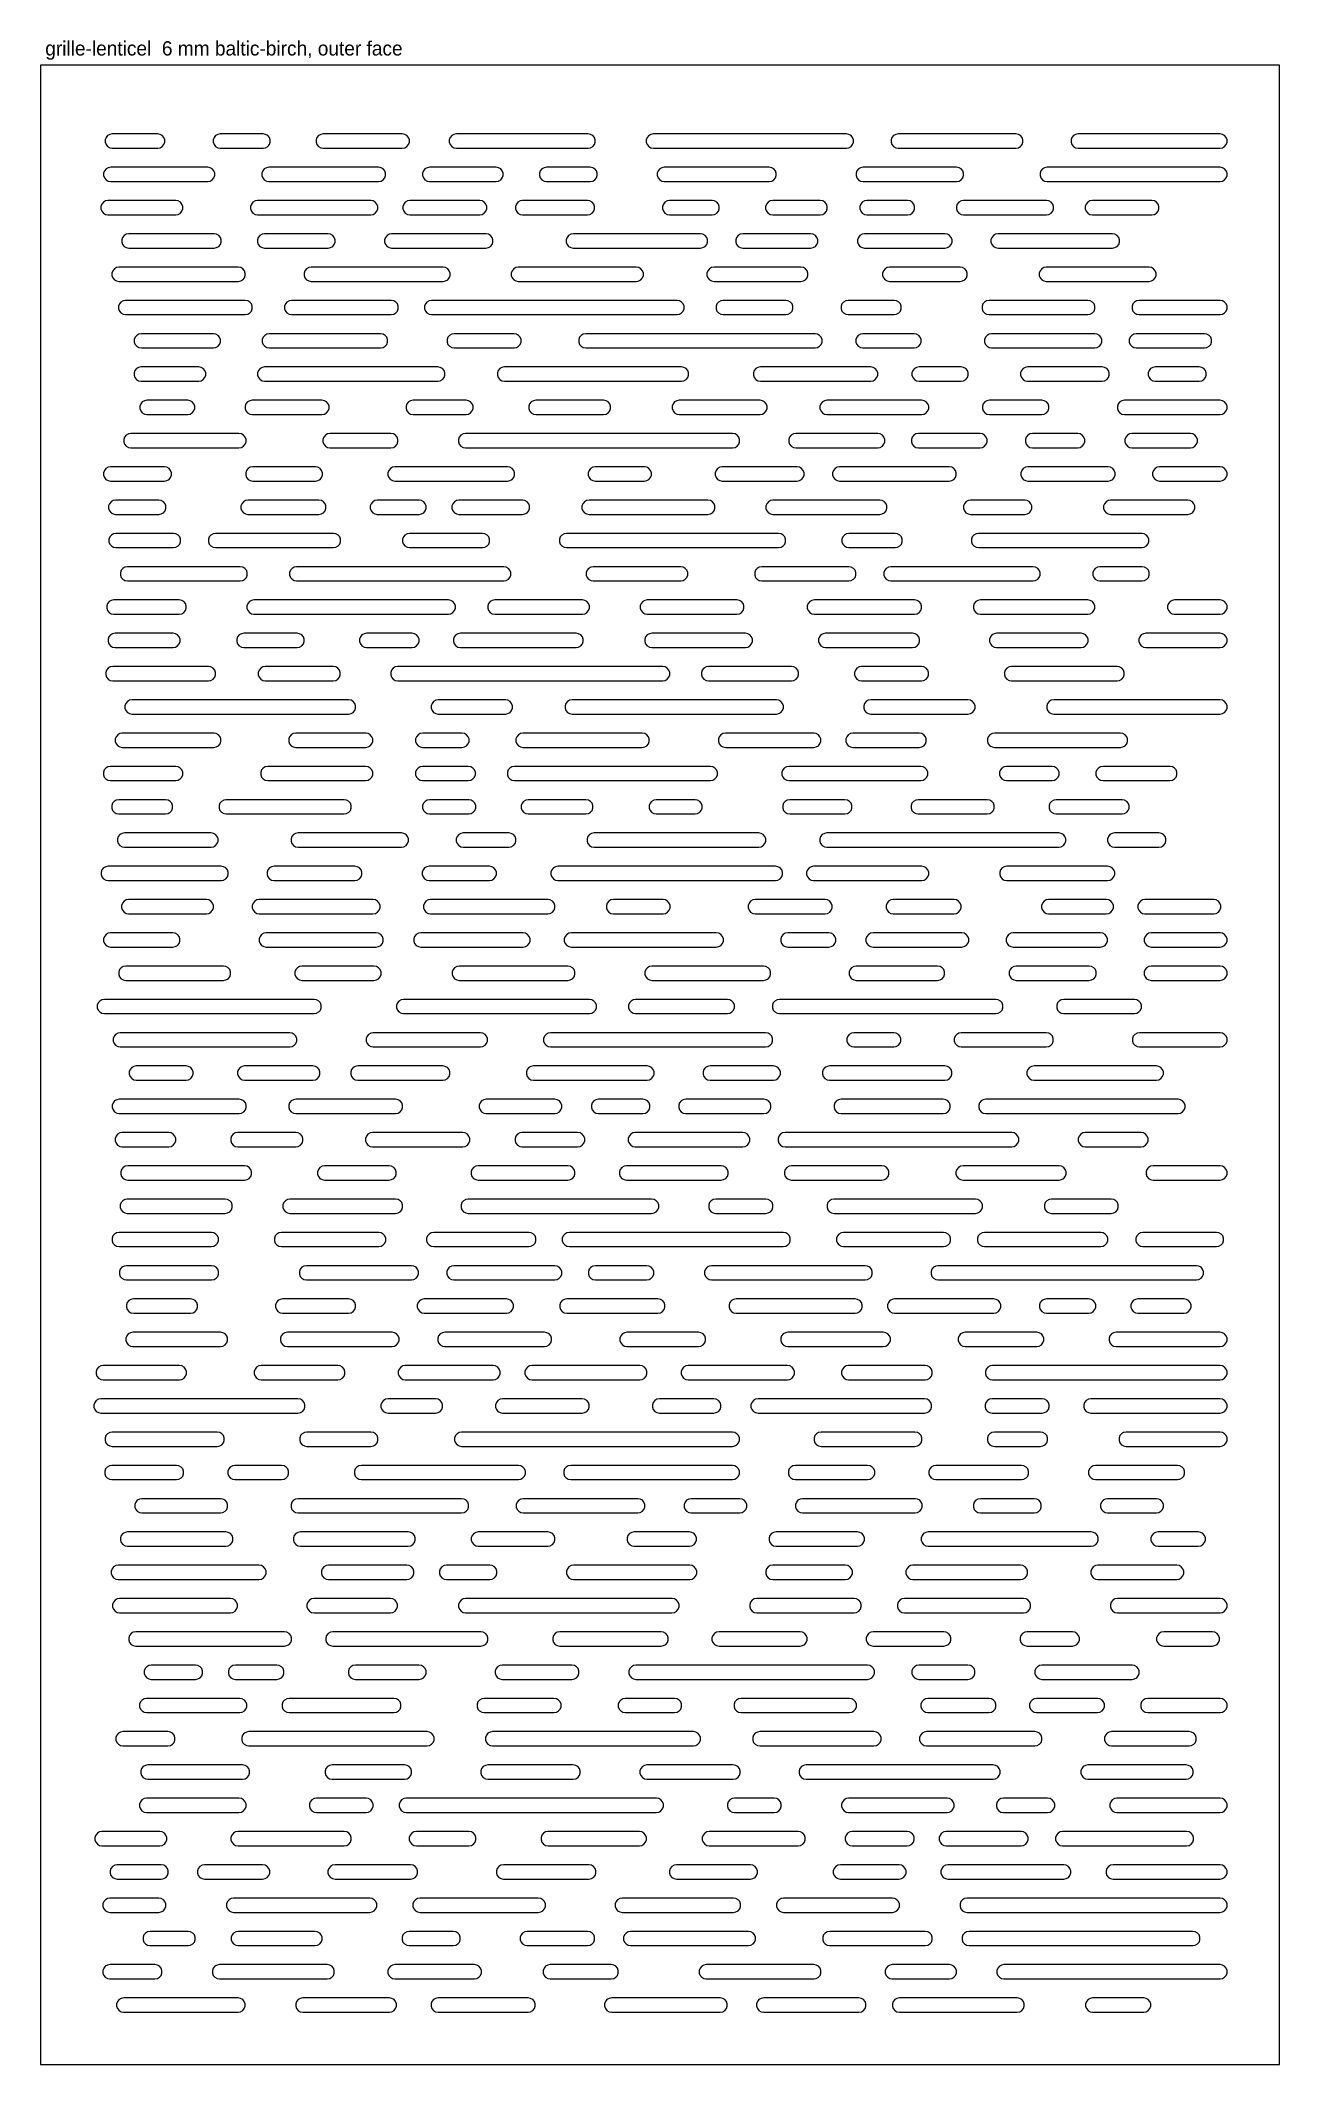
# Model space of a CAD drawing. Header units: millimetres. Extents: x 0 to 521, y 0 to 851.
import ezdxf

# ---------------------------------------------------------------- set-up
doc = ezdxf.new("R2010")
doc.units = ezdxf.units.MM
for name, color, linetype in [('CUT_INSIDE', 5, 'Continuous'), ('CUT_OUTSIDE', 1, 'Continuous'), ('NOTES', 7, 'Continuous')]:
    doc.layers.add(name, color=color, linetype=linetype)

msp = doc.modelspace()

# ---------------------------------------------------------------- texts
at = {"layer": 'NOTES'}
msp.add_text('grille-lenticel  6 mm baltic-birch, outer face', height=6, dxfattribs=at).set_placement((2, 845))

# ---------------------------------------------------------------- linework, layer by layer
at = {"layer": 'CUT_INSIDE'}
for points in [[(49.29, 812), (30.16, 812), (29.14, 811.82), (28.23, 811.3), (27.56, 810.5), (27.21, 809.52), (27.21, 808.48), (27.56, 807.5), (28.23, 806.7), (29.14, 806.18), (30.16, 806), (49.29, 806), (50.32, 806.18), (51.22, 806.7), (51.89, 807.5), (52.24, 808.48), (52.24, 809.52), (51.89, 810.5), (51.22, 811.3), (50.32, 811.82), (49.29, 812)], [(93.65, 812), (75.55, 812), (74.53, 811.82), (73.63, 811.3), (72.96, 810.5), (72.6, 809.52), (72.6, 808.48), (72.96, 807.5), (73.63, 806.7), (74.53, 806.18), (75.55, 806), (93.65, 806), (94.67, 806.18), (95.57, 806.7), (96.24, 807.5), (96.6, 808.48), (96.6, 809.52), (96.24, 810.5), (95.57, 811.3), (94.67, 811.82), (93.65, 812)], [(152.15, 812), (118.85, 812), (117.82, 811.82), (116.92, 811.3), (116.25, 810.5), (115.89, 809.52), (115.89, 808.48), (116.25, 807.5), (116.92, 806.7), (117.82, 806.18), (118.85, 806), (152.15, 806), (153.17, 806.18), (154.07, 806.7), (154.74, 807.5), (155.1, 808.48), (155.1, 809.52), (154.74, 810.5), (154.07, 811.3), (153.17, 811.82), (152.15, 812)], [(230.3, 812), (174.86, 812), (173.84, 811.82), (172.93, 811.3), (172.26, 810.5), (171.91, 809.52), (171.91, 808.48), (172.26, 807.5), (172.93, 806.7), (173.84, 806.18), (174.86, 806), (230.3, 806), (231.33, 806.18), (232.23, 806.7), (232.9, 807.5), (233.26, 808.48), (233.26, 809.52), (232.9, 810.5), (232.23, 811.3), (231.33, 811.82), (230.3, 812)], [(338.9, 812), (257.71, 812), (256.68, 811.82), (255.78, 811.3), (255.11, 810.5), (254.75, 809.52), (254.75, 808.48), (255.11, 807.5), (255.78, 806.7), (256.68, 806.18), (257.71, 806), (338.9, 806), (339.92, 806.18), (340.83, 806.7), (341.5, 807.5), (341.85, 808.48), (341.85, 809.52), (341.5, 810.5), (340.83, 811.3), (339.92, 811.82), (338.9, 812)], [(410.15, 812), (360.65, 812), (359.63, 811.82), (358.72, 811.3), (358.05, 810.5), (357.7, 809.52), (357.7, 808.48), (358.05, 807.5), (358.72, 806.7), (359.63, 806.18), (360.65, 806), (410.15, 806), (411.18, 806.18), (412.08, 806.7), (412.75, 807.5), (413.11, 808.48), (413.11, 809.52), (412.75, 810.5), (412.08, 811.3), (411.18, 811.82), (410.15, 812)], [(496, 812), (436.29, 812), (435.26, 811.82), (434.36, 811.3), (433.69, 810.5), (433.33, 809.52), (433.33, 808.48), (433.69, 807.5), (434.36, 806.7), (435.26, 806.18), (436.29, 806), (496, 806), (497.03, 806.18), (497.93, 806.7), (498.6, 807.5), (498.95, 808.48), (498.95, 809.52), (498.6, 810.5), (497.93, 811.3), (497.03, 811.82), (496, 812)], [(70.31, 798), (29.51, 798), (28.48, 797.82), (27.58, 797.3), (26.91, 796.5), (26.55, 795.52), (26.55, 794.48), (26.91, 793.5), (27.58, 792.7), (28.48, 792.18), (29.51, 792), (70.31, 792), (71.34, 792.18), (72.24, 792.7), (72.91, 793.5), (73.26, 794.48), (73.26, 795.52), (72.91, 796.5), (72.24, 797.3), (71.34, 797.82), (70.31, 798)], [(142.17, 798), (96.04, 798), (95.01, 797.82), (94.11, 797.3), (93.44, 796.5), (93.08, 795.52), (93.08, 794.48), (93.44, 793.5), (94.11, 792.7), (95.01, 792.18), (96.04, 792), (142.17, 792), (143.2, 792.18), (144.1, 792.7), (144.77, 793.5), (145.13, 794.48), (145.13, 795.52), (144.77, 796.5), (144.1, 797.3), (143.2, 797.82), (142.17, 798)], [(191.6, 798), (163.6, 798), (162.57, 797.82), (161.67, 797.3), (161, 796.5), (160.64, 795.52), (160.64, 794.48), (161, 793.5), (161.67, 792.7), (162.57, 792.18), (163.6, 792), (191.6, 792), (192.63, 792.18), (193.53, 792.7), (194.2, 793.5), (194.56, 794.48), (194.56, 795.52), (194.2, 796.5), (193.53, 797.3), (192.63, 797.82), (191.6, 798)], [(231.18, 798), (212.78, 798), (211.75, 797.82), (210.85, 797.3), (210.18, 796.5), (209.83, 795.52), (209.83, 794.48), (210.18, 793.5), (210.85, 792.7), (211.75, 792.18), (212.78, 792), (231.18, 792), (232.21, 792.18), (233.11, 792.7), (233.78, 793.5), (234.14, 794.48), (234.14, 795.52), (233.78, 796.5), (233.11, 797.3), (232.21, 797.82), (231.18, 798)], [(306.46, 798), (262.31, 798), (261.29, 797.82), (260.39, 797.3), (259.72, 796.5), (259.36, 795.52), (259.36, 794.48), (259.72, 793.5), (260.39, 792.7), (261.29, 792.18), (262.31, 792), (306.46, 792), (307.49, 792.18), (308.39, 792.7), (309.06, 793.5), (309.41, 794.48), (309.41, 795.52), (309.06, 796.5), (308.39, 797.3), (307.49, 797.82), (306.46, 798)], [(385.21, 798), (345.87, 798), (344.85, 797.82), (343.95, 797.3), (343.28, 796.5), (342.92, 795.52), (342.92, 794.48), (343.28, 793.5), (343.95, 792.7), (344.85, 792.18), (345.87, 792), (385.21, 792), (386.23, 792.18), (387.13, 792.7), (387.8, 793.5), (388.16, 794.48), (388.16, 795.52), (387.8, 796.5), (387.13, 797.3), (386.23, 797.82), (385.21, 798)], [(496, 798), (423.26, 798), (422.24, 797.82), (421.34, 797.3), (420.67, 796.5), (420.31, 795.52), (420.31, 794.48), (420.67, 793.5), (421.34, 792.7), (422.24, 792.18), (423.26, 792), (496, 792), (497.03, 792.18), (497.93, 792.7), (498.6, 793.5), (498.95, 794.48), (498.95, 795.52), (498.6, 796.5), (497.93, 797.3), (497.03, 797.82), (496, 798)], [(56.9, 784), (28.38, 784), (27.35, 783.82), (26.45, 783.3), (25.78, 782.5), (25.42, 781.52), (25.42, 780.48), (25.78, 779.5), (26.45, 778.7), (27.35, 778.18), (28.38, 778), (56.9, 778), (57.92, 778.18), (58.82, 778.7), (59.49, 779.5), (59.85, 780.48), (59.85, 781.52), (59.49, 782.5), (58.82, 783.3), (57.92, 783.82), (56.9, 784)], [(138.84, 784), (91.27, 784), (90.25, 783.82), (89.34, 783.3), (88.67, 782.5), (88.32, 781.52), (88.32, 780.48), (88.67, 779.5), (89.34, 778.7), (90.25, 778.18), (91.27, 778), (138.84, 778), (139.86, 778.18), (140.77, 778.7), (141.44, 779.5), (141.79, 780.48), (141.79, 781.52), (141.44, 782.5), (140.77, 783.3), (139.86, 783.82), (138.84, 784)], [(184.71, 784), (155.33, 784), (154.3, 783.82), (153.4, 783.3), (152.73, 782.5), (152.37, 781.52), (152.37, 780.48), (152.73, 779.5), (153.4, 778.7), (154.3, 778.18), (155.33, 778), (184.71, 778), (185.73, 778.18), (186.63, 778.7), (187.3, 779.5), (187.66, 780.48), (187.66, 781.52), (187.3, 782.5), (186.63, 783.3), (185.73, 783.82), (184.71, 784)], [(230.02, 784), (202.7, 784), (201.68, 783.82), (200.77, 783.3), (200.1, 782.5), (199.75, 781.52), (199.75, 780.48), (200.1, 779.5), (200.77, 778.7), (201.68, 778.18), (202.7, 778), (230.02, 778), (231.05, 778.18), (231.95, 778.7), (232.62, 779.5), (232.98, 780.48), (232.98, 781.52), (232.62, 782.5), (231.95, 783.3), (231.05, 783.82), (230.02, 784)], [(282.43, 784), (264.52, 784), (263.49, 783.82), (262.59, 783.3), (261.92, 782.5), (261.56, 781.52), (261.56, 780.48), (261.92, 779.5), (262.59, 778.7), (263.49, 778.18), (264.52, 778), (282.43, 778), (283.45, 778.18), (284.36, 778.7), (285.03, 779.5), (285.38, 780.48), (285.38, 781.52), (285.03, 782.5), (284.36, 783.3), (283.45, 783.82), (282.43, 784)], [(327.88, 784), (307.88, 784), (306.86, 783.82), (305.96, 783.3), (305.29, 782.5), (304.93, 781.52), (304.93, 780.48), (305.29, 779.5), (305.96, 778.7), (306.86, 778.18), (307.88, 778), (327.88, 778), (328.91, 778.18), (329.81, 778.7), (330.48, 779.5), (330.84, 780.48), (330.84, 781.52), (330.48, 782.5), (329.81, 783.3), (328.91, 783.82), (327.88, 784)], [(364.61, 784), (347.51, 784), (346.48, 783.82), (345.58, 783.3), (344.91, 782.5), (344.55, 781.52), (344.55, 780.48), (344.91, 779.5), (345.58, 778.7), (346.48, 778.18), (347.51, 778), (364.61, 778), (365.64, 778.18), (366.54, 778.7), (367.21, 779.5), (367.57, 780.48), (367.57, 781.52), (367.21, 782.5), (366.54, 783.3), (365.64, 783.82), (364.61, 784)], [(423.04, 784), (388.11, 784), (387.08, 783.82), (386.18, 783.3), (385.51, 782.5), (385.15, 781.52), (385.15, 780.48), (385.51, 779.5), (386.18, 778.7), (387.08, 778.18), (388.11, 778), (423.04, 778), (424.06, 778.18), (424.96, 778.7), (425.63, 779.5), (425.99, 780.48), (425.99, 781.52), (425.63, 782.5), (424.96, 783.3), (424.06, 783.82), (423.04, 784)], [(467.36, 784), (442.3, 784), (441.27, 783.82), (440.37, 783.3), (439.7, 782.5), (439.35, 781.52), (439.35, 780.48), (439.7, 779.5), (440.37, 778.7), (441.27, 778.18), (442.3, 778), (467.36, 778), (468.39, 778.18), (469.29, 778.7), (469.96, 779.5), (470.32, 780.48), (470.32, 781.52), (469.96, 782.5), (469.29, 783.3), (468.39, 783.82), (467.36, 784)], [(73.05, 770), (37.09, 770), (36.06, 769.82), (35.16, 769.3), (34.49, 768.5), (34.14, 767.52), (34.14, 766.48), (34.49, 765.5), (35.16, 764.7), (36.06, 764.18), (37.09, 764), (73.05, 764), (74.07, 764.18), (74.98, 764.7), (75.65, 765.5), (76, 766.48), (76, 767.52), (75.65, 768.5), (74.98, 769.3), (74.07, 769.82), (73.05, 770)], [(120.93, 770), (94.19, 770), (93.17, 769.82), (92.27, 769.3), (91.6, 768.5), (91.24, 767.52), (91.24, 766.48), (91.6, 765.5), (92.27, 764.7), (93.17, 764.18), (94.19, 764), (120.93, 764), (121.96, 764.18), (122.86, 764.7), (123.53, 765.5), (123.89, 766.48), (123.89, 767.52), (123.53, 768.5), (122.86, 769.3), (121.96, 769.82), (120.93, 770)], [(187.3, 770), (147.66, 770), (146.64, 769.82), (145.73, 769.3), (145.06, 768.5), (144.71, 767.52), (144.71, 766.48), (145.06, 765.5), (145.73, 764.7), (146.64, 764.18), (147.66, 764), (187.3, 764), (188.32, 764.18), (189.23, 764.7), (189.9, 765.5), (190.25, 766.48), (190.25, 767.52), (189.9, 768.5), (189.23, 769.3), (188.32, 769.82), (187.3, 770)], [(277.53, 770), (224, 770), (222.98, 769.82), (222.08, 769.3), (221.41, 768.5), (221.05, 767.52), (221.05, 766.48), (221.41, 765.5), (222.08, 764.7), (222.98, 764.18), (224, 764), (277.53, 764), (278.56, 764.18), (279.46, 764.7), (280.13, 765.5), (280.49, 766.48), (280.49, 767.52), (280.13, 768.5), (279.46, 769.3), (278.56, 769.82), (277.53, 770)], [(323.91, 770), (295.28, 770), (294.25, 769.82), (293.35, 769.3), (292.68, 768.5), (292.33, 767.52), (292.33, 766.48), (292.68, 765.5), (293.35, 764.7), (294.25, 764.18), (295.28, 764), (323.91, 764), (324.93, 764.18), (325.83, 764.7), (326.5, 765.5), (326.86, 766.48), (326.86, 767.52), (326.5, 768.5), (325.83, 769.3), (324.93, 769.82), (323.91, 770)], [(380.34, 770), (346.49, 770), (345.47, 769.82), (344.57, 769.3), (343.9, 768.5), (343.54, 767.52), (343.54, 766.48), (343.9, 765.5), (344.57, 764.7), (345.47, 764.18), (346.49, 764), (380.34, 764), (381.36, 764.18), (382.26, 764.7), (382.93, 765.5), (383.29, 766.48), (383.29, 767.52), (382.93, 768.5), (382.26, 769.3), (381.36, 769.82), (380.34, 770)], [(450.77, 770), (402.63, 770), (401.61, 769.82), (400.7, 769.3), (400.03, 768.5), (399.68, 767.52), (399.68, 766.48), (400.03, 765.5), (400.7, 764.7), (401.61, 764.18), (402.63, 764), (450.77, 764), (451.8, 764.18), (452.7, 764.7), (453.37, 765.5), (453.73, 766.48), (453.73, 767.52), (453.37, 768.5), (452.7, 769.3), (451.8, 769.82), (450.77, 770)], [(83.16, 756), (33.01, 756), (31.98, 755.82), (31.08, 755.3), (30.41, 754.5), (30.05, 753.52), (30.05, 752.48), (30.41, 751.5), (31.08, 750.7), (31.98, 750.18), (33.01, 750), (83.16, 750), (84.18, 750.18), (85.08, 750.7), (85.75, 751.5), (86.11, 752.48), (86.11, 753.52), (85.75, 754.5), (85.08, 755.3), (84.18, 755.82), (83.16, 756)], [(169.32, 756), (113.82, 756), (112.79, 755.82), (111.89, 755.3), (111.22, 754.5), (110.86, 753.52), (110.86, 752.48), (111.22, 751.5), (111.89, 750.7), (112.79, 750.18), (113.82, 750), (169.32, 750), (170.34, 750.18), (171.24, 750.7), (171.91, 751.5), (172.27, 752.48), (172.27, 753.52), (171.91, 754.5), (171.24, 755.3), (170.34, 755.82), (169.32, 756)], [(250.54, 756), (200.91, 756), (199.88, 755.82), (198.98, 755.3), (198.31, 754.5), (197.96, 753.52), (197.96, 752.48), (198.31, 751.5), (198.98, 750.7), (199.88, 750.18), (200.91, 750), (250.54, 750), (251.57, 750.18), (252.47, 750.7), (253.14, 751.5), (253.5, 752.48), (253.5, 753.52), (253.14, 754.5), (252.47, 755.3), (251.57, 755.82), (250.54, 756)], [(319.77, 756), (283.22, 756), (282.19, 755.82), (281.29, 755.3), (280.62, 754.5), (280.26, 753.52), (280.26, 752.48), (280.62, 751.5), (281.29, 750.7), (282.19, 750.18), (283.22, 750), (319.77, 750), (320.8, 750.18), (321.7, 750.7), (322.37, 751.5), (322.73, 752.48), (322.73, 753.52), (322.37, 754.5), (321.7, 755.3), (320.8, 755.82), (319.77, 756)], [(386.72, 756), (357.04, 756), (356.02, 755.82), (355.12, 755.3), (354.45, 754.5), (354.09, 753.52), (354.09, 752.48), (354.45, 751.5), (355.12, 750.7), (356.02, 750.18), (357.04, 750), (386.72, 750), (387.75, 750.18), (388.65, 750.7), (389.32, 751.5), (389.67, 752.48), (389.67, 753.52), (389.32, 754.5), (388.65, 755.3), (387.75, 755.82), (386.72, 756)], [(466.14, 756), (422.95, 756), (421.93, 755.82), (421.02, 755.3), (420.35, 754.5), (420, 753.52), (420, 752.48), (420.35, 751.5), (421.02, 750.7), (421.93, 750.18), (422.95, 750), (466.14, 750), (467.17, 750.18), (468.07, 750.7), (468.74, 751.5), (469.1, 752.48), (469.1, 753.52), (468.74, 754.5), (468.07, 755.3), (467.17, 755.82), (466.14, 756)], [(86.09, 742), (35.77, 742), (34.74, 741.82), (33.84, 741.3), (33.17, 740.5), (32.82, 739.52), (32.82, 738.48), (33.17, 737.5), (33.84, 736.7), (34.74, 736.18), (35.77, 736), (86.09, 736), (87.12, 736.18), (88.02, 736.7), (88.69, 737.5), (89.04, 738.48), (89.04, 739.52), (88.69, 740.5), (88.02, 741.3), (87.12, 741.82), (86.09, 742)], [(147.48, 742), (105.56, 742), (104.53, 741.82), (103.63, 741.3), (102.96, 740.5), (102.6, 739.52), (102.6, 738.48), (102.96, 737.5), (103.63, 736.7), (104.53, 736.18), (105.56, 736), (147.48, 736), (148.51, 736.18), (149.41, 736.7), (150.08, 737.5), (150.44, 738.48), (150.44, 739.52), (150.08, 740.5), (149.41, 741.3), (148.51, 741.82), (147.48, 742)], [(267.65, 742), (164.42, 742), (163.4, 741.82), (162.5, 741.3), (161.83, 740.5), (161.47, 739.52), (161.47, 738.48), (161.83, 737.5), (162.5, 736.7), (163.4, 736.18), (164.42, 736), (267.65, 736), (268.68, 736.18), (269.58, 736.7), (270.25, 737.5), (270.61, 738.48), (270.61, 739.52), (270.25, 740.5), (269.58, 741.3), (268.68, 741.82), (267.65, 742)], [(313.42, 742), (287.05, 742), (286.02, 741.82), (285.12, 741.3), (284.45, 740.5), (284.1, 739.52), (284.1, 738.48), (284.45, 737.5), (285.12, 736.7), (286.02, 736.18), (287.05, 736), (313.42, 736), (314.45, 736.18), (315.35, 736.7), (316.02, 737.5), (316.38, 738.48), (316.38, 739.52), (316.02, 740.5), (315.35, 741.3), (314.45, 741.82), (313.42, 742)], [(358.97, 742), (339.61, 742), (338.58, 741.82), (337.68, 741.3), (337.01, 740.5), (336.65, 739.52), (336.65, 738.48), (337.01, 737.5), (337.68, 736.7), (338.58, 736.18), (339.61, 736), (358.97, 736), (359.99, 736.18), (360.9, 736.7), (361.57, 737.5), (361.92, 738.48), (361.92, 739.52), (361.57, 740.5), (360.9, 741.3), (359.99, 741.82), (358.97, 742)], [(440.42, 742), (398.87, 742), (397.85, 741.82), (396.95, 741.3), (396.28, 740.5), (395.92, 739.52), (395.92, 738.48), (396.28, 737.5), (396.95, 736.7), (397.85, 736.18), (398.87, 736), (440.42, 736), (441.45, 736.18), (442.35, 736.7), (443.02, 737.5), (443.37, 738.48), (443.37, 739.52), (443.02, 740.5), (442.35, 741.3), (441.45, 741.82), (440.42, 742)], [(496, 742), (461.94, 742), (460.91, 741.82), (460.01, 741.3), (459.34, 740.5), (458.98, 739.52), (458.98, 738.48), (459.34, 737.5), (460.01, 736.7), (460.91, 736.18), (461.94, 736), (496, 736), (497.03, 736.18), (497.93, 736.7), (498.6, 737.5), (498.95, 738.48), (498.95, 739.52), (498.6, 740.5), (497.93, 741.3), (497.03, 741.82), (496, 742)], [(72.75, 728), (42.42, 728), (41.39, 727.82), (40.49, 727.3), (39.82, 726.5), (39.46, 725.52), (39.46, 724.48), (39.82, 723.5), (40.49, 722.7), (41.39, 722.18), (42.42, 722), (72.75, 722), (73.77, 722.18), (74.67, 722.7), (75.34, 723.5), (75.7, 724.48), (75.7, 725.52), (75.34, 726.5), (74.67, 727.3), (73.77, 727.82), (72.75, 728)], [(143.02, 728), (96.21, 728), (95.18, 727.82), (94.28, 727.3), (93.61, 726.5), (93.26, 725.52), (93.26, 724.48), (93.61, 723.5), (94.28, 722.7), (95.18, 722.18), (96.21, 722), (143.02, 722), (144.04, 722.18), (144.95, 722.7), (145.62, 723.5), (145.97, 724.48), (145.97, 725.52), (145.62, 726.5), (144.95, 727.3), (144.04, 727.82), (143.02, 728)], [(199.14, 728), (173.93, 728), (172.9, 727.82), (172, 727.3), (171.33, 726.5), (170.97, 725.52), (170.97, 724.48), (171.33, 723.5), (172, 722.7), (172.9, 722.18), (173.93, 722), (199.14, 722), (200.16, 722.18), (201.07, 722.7), (201.74, 723.5), (202.09, 724.48), (202.09, 725.52), (201.74, 726.5), (201.07, 727.3), (200.16, 727.82), (199.14, 728)], [(325.68, 728), (229.27, 728), (228.24, 727.82), (227.34, 727.3), (226.67, 726.5), (226.31, 725.52), (226.31, 724.48), (226.67, 723.5), (227.34, 722.7), (228.24, 722.18), (229.27, 722), (325.68, 722), (326.71, 722.18), (327.61, 722.7), (328.28, 723.5), (328.64, 724.48), (328.64, 725.52), (328.28, 726.5), (327.61, 727.3), (326.71, 727.82), (325.68, 728)], [(367.36, 728), (345.8, 728), (344.77, 727.82), (343.87, 727.3), (343.2, 726.5), (342.85, 725.52), (342.85, 724.48), (343.2, 723.5), (343.87, 722.7), (344.77, 722.18), (345.8, 722), (367.36, 722), (368.39, 722.18), (369.29, 722.7), (369.96, 723.5), (370.32, 724.48), (370.32, 725.52), (369.96, 726.5), (369.29, 727.3), (368.39, 727.82), (367.36, 728)], [(443.32, 728), (399.94, 728), (398.91, 727.82), (398.01, 727.3), (397.34, 726.5), (396.98, 725.52), (396.98, 724.48), (397.34, 723.5), (398.01, 722.7), (398.91, 722.18), (399.94, 722), (443.32, 722), (444.34, 722.18), (445.24, 722.7), (445.91, 723.5), (446.27, 724.48), (446.27, 725.52), (445.91, 726.5), (445.24, 727.3), (444.34, 727.82), (443.32, 728)], [(489.46, 728), (460.78, 728), (459.76, 727.82), (458.85, 727.3), (458.18, 726.5), (457.83, 725.52), (457.83, 724.48), (458.18, 723.5), (458.85, 722.7), (459.76, 722.18), (460.78, 722), (489.46, 722), (490.49, 722.18), (491.39, 722.7), (492.06, 723.5), (492.42, 724.48), (492.42, 725.52), (492.06, 726.5), (491.39, 727.3), (490.49, 727.82), (489.46, 728)], [(66.52, 714), (42.3, 714), (41.28, 713.82), (40.38, 713.3), (39.71, 712.5), (39.35, 711.52), (39.35, 710.48), (39.71, 709.5), (40.38, 708.7), (41.28, 708.18), (42.3, 708), (66.52, 708), (67.54, 708.18), (68.44, 708.7), (69.11, 709.5), (69.47, 710.48), (69.47, 711.52), (69.11, 712.5), (68.44, 713.3), (67.54, 713.82), (66.52, 714)], [(167.1, 714), (94.25, 714), (93.23, 713.82), (92.33, 713.3), (91.66, 712.5), (91.3, 711.52), (91.3, 710.48), (91.66, 709.5), (92.33, 708.7), (93.23, 708.18), (94.25, 708), (167.1, 708), (168.13, 708.18), (169.03, 708.7), (169.7, 709.5), (170.06, 710.48), (170.06, 711.52), (169.7, 712.5), (169.03, 713.3), (168.13, 713.82), (167.1, 714)], [(269.57, 714), (195.08, 714), (194.05, 713.82), (193.15, 713.3), (192.48, 712.5), (192.12, 711.52), (192.12, 710.48), (192.48, 709.5), (193.15, 708.7), (194.05, 708.18), (195.08, 708), (269.57, 708), (270.59, 708.18), (271.5, 708.7), (272.17, 709.5), (272.52, 710.48), (272.52, 711.52), (272.17, 712.5), (271.5, 713.3), (270.59, 713.82), (269.57, 714)], [(349.1, 714), (302.72, 714), (301.69, 713.82), (300.79, 713.3), (300.12, 712.5), (299.77, 711.52), (299.77, 710.48), (300.12, 709.5), (300.79, 708.7), (301.69, 708.18), (302.72, 708), (349.1, 708), (350.12, 708.18), (351.02, 708.7), (351.69, 709.5), (352.05, 710.48), (352.05, 711.52), (351.69, 712.5), (351.02, 713.3), (350.12, 713.82), (349.1, 714)], [(387.16, 714), (369.42, 714), (368.39, 713.82), (367.49, 713.3), (366.82, 712.5), (366.46, 711.52), (366.46, 710.48), (366.82, 709.5), (367.49, 708.7), (368.39, 708.18), (369.42, 708), (387.16, 708), (388.19, 708.18), (389.09, 708.7), (389.76, 709.5), (390.12, 710.48), (390.12, 711.52), (389.76, 712.5), (389.09, 713.3), (388.19, 713.82), (387.16, 714)], [(446.44, 714), (415.07, 714), (414.04, 713.82), (413.14, 713.3), (412.47, 712.5), (412.11, 711.52), (412.11, 710.48), (412.47, 709.5), (413.14, 708.7), (414.04, 708.18), (415.07, 708), (446.44, 708), (447.46, 708.18), (448.37, 708.7), (449.04, 709.5), (449.39, 710.48), (449.39, 711.52), (449.04, 712.5), (448.37, 713.3), (447.46, 713.82), (446.44, 714)], [(487.27, 714), (468.75, 714), (467.72, 713.82), (466.82, 713.3), (466.15, 712.5), (465.79, 711.52), (465.79, 710.48), (466.15, 709.5), (466.82, 708.7), (467.72, 708.18), (468.75, 708), (487.27, 708), (488.3, 708.18), (489.2, 708.7), (489.87, 709.5), (490.23, 710.48), (490.23, 711.52), (489.87, 712.5), (489.2, 713.3), (488.3, 713.82), (487.27, 714)], [(61.9, 700), (44.73, 700), (43.71, 699.82), (42.81, 699.3), (42.14, 698.5), (41.78, 697.52), (41.78, 696.48), (42.14, 695.5), (42.81, 694.7), (43.71, 694.18), (44.73, 694), (61.9, 694), (62.93, 694.18), (63.83, 694.7), (64.5, 695.5), (64.86, 696.48), (64.86, 697.52), (64.5, 698.5), (63.83, 699.3), (62.93, 699.82), (61.9, 700)], [(118.37, 700), (88.98, 700), (87.96, 699.82), (87.06, 699.3), (86.39, 698.5), (86.03, 697.52), (86.03, 696.48), (86.39, 695.5), (87.06, 694.7), (87.96, 694.18), (88.98, 694), (118.37, 694), (119.4, 694.18), (120.3, 694.7), (120.97, 695.5), (121.33, 696.48), (121.33, 697.52), (120.97, 698.5), (120.3, 699.3), (119.4, 699.82), (118.37, 700)], [(178.93, 700), (156.67, 700), (155.65, 699.82), (154.75, 699.3), (154.08, 698.5), (153.72, 697.52), (153.72, 696.48), (154.08, 695.5), (154.75, 694.7), (155.65, 694.18), (156.67, 694), (178.93, 694), (179.96, 694.18), (180.86, 694.7), (181.53, 695.5), (181.89, 696.48), (181.89, 697.52), (181.53, 698.5), (180.86, 699.3), (179.96, 699.82), (178.93, 700)], [(236.79, 700), (208.28, 700), (207.25, 699.82), (206.35, 699.3), (205.68, 698.5), (205.32, 697.52), (205.32, 696.48), (205.68, 695.5), (206.35, 694.7), (207.25, 694.18), (208.28, 694), (236.79, 694), (237.82, 694.18), (238.72, 694.7), (239.39, 695.5), (239.75, 696.48), (239.75, 697.52), (239.39, 698.5), (238.72, 699.3), (237.82, 699.82), (236.79, 700)], [(302.57, 700), (268.59, 700), (267.57, 699.82), (266.66, 699.3), (265.99, 698.5), (265.64, 697.52), (265.64, 696.48), (265.99, 695.5), (266.66, 694.7), (267.57, 694.18), (268.59, 694), (302.57, 694), (303.6, 694.18), (304.5, 694.7), (305.17, 695.5), (305.53, 696.48), (305.53, 697.52), (305.17, 698.5), (304.5, 699.3), (303.6, 699.82), (302.57, 700)], [(370.52, 700), (330.71, 700), (329.68, 699.82), (328.78, 699.3), (328.11, 698.5), (327.75, 697.52), (327.75, 696.48), (328.11, 695.5), (328.78, 694.7), (329.68, 694.18), (330.71, 694), (370.52, 694), (371.55, 694.18), (372.45, 694.7), (373.12, 695.5), (373.48, 696.48), (373.48, 697.52), (373.12, 698.5), (372.45, 699.3), (371.55, 699.82), (370.52, 700)], [(421.07, 700), (399.01, 700), (397.99, 699.82), (397.09, 699.3), (396.42, 698.5), (396.06, 697.52), (396.06, 696.48), (396.42, 695.5), (397.09, 694.7), (397.99, 694.18), (399.01, 694), (421.07, 694), (422.09, 694.18), (422.99, 694.7), (423.66, 695.5), (424.02, 696.48), (424.02, 697.52), (423.66, 698.5), (422.99, 699.3), (422.09, 699.82), (421.07, 700)], [(496, 700), (455.78, 700), (454.75, 699.82), (453.85, 699.3), (453.18, 698.5), (452.82, 697.52), (452.82, 696.48), (453.18, 695.5), (453.85, 694.7), (454.75, 694.18), (455.78, 694), (496, 694), (497.03, 694.18), (497.93, 694.7), (498.6, 695.5), (498.95, 696.48), (498.95, 697.52), (498.6, 698.5), (497.93, 699.3), (497.03, 699.82), (496, 700)], [(83.47, 686), (37.98, 686), (36.95, 685.82), (36.05, 685.3), (35.38, 684.5), (35.02, 683.52), (35.02, 682.48), (35.38, 681.5), (36.05, 680.7), (36.95, 680.18), (37.98, 680), (83.47, 680), (84.5, 680.18), (85.4, 680.7), (86.07, 681.5), (86.42, 682.48), (86.42, 683.52), (86.07, 684.5), (85.4, 685.3), (84.5, 685.82), (83.47, 686)], [(147.35, 686), (121.71, 686), (120.69, 685.82), (119.78, 685.3), (119.11, 684.5), (118.76, 683.52), (118.76, 682.48), (119.11, 681.5), (119.78, 680.7), (120.69, 680.18), (121.71, 680), (147.35, 680), (148.37, 680.18), (149.27, 680.7), (149.94, 681.5), (150.3, 682.48), (150.3, 683.52), (149.94, 684.5), (149.27, 685.3), (148.37, 685.82), (147.35, 686)], [(291.04, 686), (178.7, 686), (177.68, 685.82), (176.78, 685.3), (176.11, 684.5), (175.75, 683.52), (175.75, 682.48), (176.11, 681.5), (176.78, 680.7), (177.68, 680.18), (178.7, 680), (291.04, 680), (292.07, 680.18), (292.97, 680.7), (293.64, 681.5), (293.99, 682.48), (293.99, 683.52), (293.64, 684.5), (292.97, 685.3), (292.07, 685.82), (291.04, 686)], [(352.08, 686), (317.61, 686), (316.58, 685.82), (315.68, 685.3), (315.01, 684.5), (314.65, 683.52), (314.65, 682.48), (315.01, 681.5), (315.68, 680.7), (316.58, 680.18), (317.61, 680), (352.08, 680), (353.11, 680.18), (354.01, 680.7), (354.68, 681.5), (355.04, 682.48), (355.04, 683.52), (354.68, 684.5), (354.01, 685.3), (353.11, 685.82), (352.08, 686)], [(395.07, 686), (369.17, 686), (368.14, 685.82), (367.24, 685.3), (366.57, 684.5), (366.21, 683.52), (366.21, 682.48), (366.57, 681.5), (367.24, 680.7), (368.14, 680.18), (369.17, 680), (395.07, 680), (396.1, 680.18), (397, 680.7), (397.67, 681.5), (398.03, 682.48), (398.03, 683.52), (397.67, 684.5), (397, 685.3), (396.1, 685.82), (395.07, 686)], [(436.13, 686), (417.09, 686), (416.07, 685.82), (415.16, 685.3), (414.49, 684.5), (414.14, 683.52), (414.14, 682.48), (414.49, 681.5), (415.16, 680.7), (416.07, 680.18), (417.09, 680), (436.13, 680), (437.15, 680.18), (438.05, 680.7), (438.72, 681.5), (439.08, 682.48), (439.08, 683.52), (438.72, 684.5), (438.05, 685.3), (437.15, 685.82), (436.13, 686)], [(483.53, 686), (458.97, 686), (457.94, 685.82), (457.04, 685.3), (456.37, 684.5), (456.02, 683.52), (456.02, 682.48), (456.37, 681.5), (457.04, 680.7), (457.94, 680.18), (458.97, 680), (483.53, 680), (484.55, 680.18), (485.46, 680.7), (486.13, 681.5), (486.48, 682.48), (486.48, 683.52), (486.13, 684.5), (485.46, 685.3), (484.55, 685.82), (483.53, 686)], [(52.11, 672), (29.44, 672), (28.42, 671.82), (27.52, 671.3), (26.85, 670.5), (26.49, 669.52), (26.49, 668.48), (26.85, 667.5), (27.52, 666.7), (28.42, 666.18), (29.44, 666), (52.11, 666), (53.13, 666.18), (54.04, 666.7), (54.71, 667.5), (55.06, 668.48), (55.06, 669.52), (54.71, 670.5), (54.04, 671.3), (53.13, 671.82), (52.11, 672)], [(115.63, 672), (89.23, 672), (88.21, 671.82), (87.3, 671.3), (86.63, 670.5), (86.28, 669.52), (86.28, 668.48), (86.63, 667.5), (87.3, 666.7), (88.21, 666.18), (89.23, 666), (115.63, 666), (116.66, 666.18), (117.56, 666.7), (118.23, 667.5), (118.59, 668.48), (118.59, 669.52), (118.23, 670.5), (117.56, 671.3), (116.66, 671.82), (115.63, 672)], [(196.38, 672), (149.05, 672), (148.02, 671.82), (147.12, 671.3), (146.45, 670.5), (146.09, 669.52), (146.09, 668.48), (146.45, 667.5), (147.12, 666.7), (148.02, 666.18), (149.05, 666), (196.38, 666), (197.41, 666.18), (198.31, 666.7), (198.98, 667.5), (199.33, 668.48), (199.33, 669.52), (198.98, 670.5), (198.31, 671.3), (197.41, 671.82), (196.38, 672)], [(253.94, 672), (233.25, 672), (232.22, 671.82), (231.32, 671.3), (230.65, 670.5), (230.3, 669.52), (230.3, 668.48), (230.65, 667.5), (231.32, 666.7), (232.22, 666.18), (233.25, 666), (253.94, 666), (254.97, 666.18), (255.87, 666.7), (256.54, 667.5), (256.9, 668.48), (256.9, 669.52), (256.54, 670.5), (255.87, 671.3), (254.97, 671.82), (253.94, 672)], [(318.14, 672), (286.65, 672), (285.62, 671.82), (284.72, 671.3), (284.05, 670.5), (283.69, 669.52), (283.69, 668.48), (284.05, 667.5), (284.72, 666.7), (285.62, 666.18), (286.65, 666), (318.14, 666), (319.16, 666.18), (320.07, 666.7), (320.74, 667.5), (321.09, 668.48), (321.09, 669.52), (320.74, 670.5), (320.07, 671.3), (319.16, 671.82), (318.14, 672)], [(382.14, 672), (336.03, 672), (335.01, 671.82), (334.11, 671.3), (333.44, 670.5), (333.08, 669.52), (333.08, 668.48), (333.44, 667.5), (334.11, 666.7), (335.01, 666.18), (336.03, 666), (382.14, 666), (383.16, 666.18), (384.06, 666.7), (384.73, 667.5), (385.09, 668.48), (385.09, 669.52), (384.73, 670.5), (384.06, 671.3), (383.16, 671.82), (382.14, 672)], [(448.93, 672), (415.19, 672), (414.16, 671.82), (413.26, 671.3), (412.59, 670.5), (412.23, 669.52), (412.23, 668.48), (412.59, 667.5), (413.26, 666.7), (414.16, 666.18), (415.19, 666), (448.93, 666), (449.95, 666.18), (450.86, 666.7), (451.53, 667.5), (451.88, 668.48), (451.88, 669.52), (451.53, 670.5), (450.86, 671.3), (449.95, 671.82), (448.93, 672)], [(496, 672), (470.58, 672), (469.55, 671.82), (468.65, 671.3), (467.98, 670.5), (467.62, 669.52), (467.62, 668.48), (467.98, 667.5), (468.65, 666.7), (469.55, 666.18), (470.58, 666), (496, 666), (497.03, 666.18), (497.93, 666.7), (498.6, 667.5), (498.95, 668.48), (498.95, 669.52), (498.6, 670.5), (497.93, 671.3), (497.03, 671.82), (496, 672)], [(49.76, 658), (31.58, 658), (30.56, 657.82), (29.66, 657.3), (28.99, 656.5), (28.63, 655.52), (28.63, 654.48), (28.99, 653.5), (29.66, 652.7), (30.56, 652.18), (31.58, 652), (49.76, 652), (50.79, 652.18), (51.69, 652.7), (52.36, 653.5), (52.72, 654.48), (52.72, 655.52), (52.36, 656.5), (51.69, 657.3), (50.79, 657.82), (49.76, 658)], [(117.07, 658), (87.25, 658), (86.22, 657.82), (85.32, 657.3), (84.65, 656.5), (84.29, 655.52), (84.29, 654.48), (84.65, 653.5), (85.32, 652.7), (86.22, 652.18), (87.25, 652), (117.07, 652), (118.1, 652.18), (119, 652.7), (119.67, 653.5), (120.03, 654.48), (120.03, 655.52), (119.67, 656.5), (119, 657.3), (118.1, 657.82), (117.07, 658)], [(159.22, 658), (141.63, 658), (140.6, 657.82), (139.7, 657.3), (139.03, 656.5), (138.67, 655.52), (138.67, 654.48), (139.03, 653.5), (139.7, 652.7), (140.6, 652.18), (141.63, 652), (159.22, 652), (160.25, 652.18), (161.15, 652.7), (161.82, 653.5), (162.18, 654.48), (162.18, 655.52), (161.82, 656.5), (161.15, 657.3), (160.25, 657.82), (159.22, 658)], [(202.68, 658), (175.97, 658), (174.95, 657.82), (174.04, 657.3), (173.37, 656.5), (173.02, 655.52), (173.02, 654.48), (173.37, 653.5), (174.04, 652.7), (174.95, 652.18), (175.97, 652), (202.68, 652), (203.71, 652.18), (204.61, 652.7), (205.28, 653.5), (205.64, 654.48), (205.64, 655.52), (205.28, 656.5), (204.61, 657.3), (203.71, 657.82), (202.68, 658)], [(280.66, 658), (230.65, 658), (229.62, 657.82), (228.72, 657.3), (228.05, 656.5), (227.69, 655.52), (227.69, 654.48), (228.05, 653.5), (228.72, 652.7), (229.62, 652.18), (230.65, 652), (280.66, 652), (281.68, 652.18), (282.58, 652.7), (283.25, 653.5), (283.61, 654.48), (283.61, 655.52), (283.25, 656.5), (282.58, 657.3), (281.68, 657.82), (280.66, 658)], [(352.94, 658), (308, 658), (306.97, 657.82), (306.07, 657.3), (305.4, 656.5), (305.04, 655.52), (305.04, 654.48), (305.4, 653.5), (306.07, 652.7), (306.97, 652.18), (308, 652), (352.94, 652), (353.97, 652.18), (354.87, 652.7), (355.54, 653.5), (355.9, 654.48), (355.9, 655.52), (355.54, 656.5), (354.87, 657.3), (353.97, 657.82), (352.94, 658)], [(413.89, 658), (391.09, 658), (390.06, 657.82), (389.16, 657.3), (388.49, 656.5), (388.13, 655.52), (388.13, 654.48), (388.49, 653.5), (389.16, 652.7), (390.06, 652.18), (391.09, 652), (413.89, 652), (414.92, 652.18), (415.82, 652.7), (416.49, 653.5), (416.84, 654.48), (416.84, 655.52), (416.49, 656.5), (415.82, 657.3), (414.92, 657.82), (413.89, 658)], [(482.44, 658), (450, 658), (448.97, 657.82), (448.07, 657.3), (447.4, 656.5), (447.05, 655.52), (447.05, 654.48), (447.4, 653.5), (448.07, 652.7), (448.97, 652.18), (450, 652), (482.44, 652), (483.47, 652.18), (484.37, 652.7), (485.04, 653.5), (485.4, 654.48), (485.4, 655.52), (485.04, 656.5), (484.37, 657.3), (483.47, 657.82), (482.44, 658)], [(55.95, 644), (31.74, 644), (30.71, 643.82), (29.81, 643.3), (29.14, 642.5), (28.78, 641.52), (28.78, 640.48), (29.14, 639.5), (29.81, 638.7), (30.71, 638.18), (31.74, 638), (55.95, 638), (56.97, 638.18), (57.88, 638.7), (58.54, 639.5), (58.9, 640.48), (58.9, 641.52), (58.54, 642.5), (57.88, 643.3), (56.97, 643.82), (55.95, 644)], [(123.22, 644), (73.59, 644), (72.56, 643.82), (71.66, 643.3), (70.99, 642.5), (70.64, 641.52), (70.64, 640.48), (70.99, 639.5), (71.66, 638.7), (72.56, 638.18), (73.59, 638), (123.22, 638), (124.25, 638.18), (125.15, 638.7), (125.82, 639.5), (126.18, 640.48), (126.18, 641.52), (125.82, 642.5), (125.15, 643.3), (124.25, 643.82), (123.22, 644)], [(185.86, 644), (155.2, 644), (154.17, 643.82), (153.27, 643.3), (152.6, 642.5), (152.25, 641.52), (152.25, 640.48), (152.6, 639.5), (153.27, 638.7), (154.17, 638.18), (155.2, 638), (185.86, 638), (186.89, 638.18), (187.79, 638.7), (188.46, 639.5), (188.82, 640.48), (188.82, 641.52), (188.46, 642.5), (187.79, 643.3), (186.89, 643.82), (185.86, 644)], [(310.36, 644), (221.19, 644), (220.16, 643.82), (219.26, 643.3), (218.59, 642.5), (218.24, 641.52), (218.24, 640.48), (218.59, 639.5), (219.26, 638.7), (220.16, 638.18), (221.19, 638), (310.36, 638), (311.39, 638.18), (312.29, 638.7), (312.96, 639.5), (313.31, 640.48), (313.31, 641.52), (312.96, 642.5), (312.29, 643.3), (311.39, 643.82), (310.36, 644)], [(359.39, 644), (339.96, 644), (338.94, 643.82), (338.03, 643.3), (337.36, 642.5), (337.01, 641.52), (337.01, 640.48), (337.36, 639.5), (338.03, 638.7), (338.94, 638.18), (339.96, 638), (359.39, 638), (360.42, 638.18), (361.32, 638.7), (361.99, 639.5), (362.35, 640.48), (362.35, 641.52), (361.99, 642.5), (361.32, 643.3), (360.42, 643.82), (359.39, 644)], [(463.09, 644), (394.41, 644), (393.38, 643.82), (392.48, 643.3), (391.81, 642.5), (391.46, 641.52), (391.46, 640.48), (391.81, 639.5), (392.48, 638.7), (393.38, 638.18), (394.41, 638), (463.09, 638), (464.12, 638.18), (465.02, 638.7), (465.69, 639.5), (466.05, 640.48), (466.05, 641.52), (465.69, 642.5), (465.02, 643.3), (464.12, 643.82), (463.09, 644)], [(84.02, 630), (36.55, 630), (35.52, 629.82), (34.62, 629.3), (33.95, 628.5), (33.6, 627.52), (33.6, 626.48), (33.95, 625.5), (34.62, 624.7), (35.52, 624.18), (36.55, 624), (84.02, 624), (85.05, 624.18), (85.95, 624.7), (86.62, 625.5), (86.97, 626.48), (86.97, 627.52), (86.62, 628.5), (85.95, 629.3), (85.05, 629.82), (84.02, 630)], [(194.82, 630), (107.72, 630), (106.69, 629.82), (105.79, 629.3), (105.12, 628.5), (104.76, 627.52), (104.76, 626.48), (105.12, 625.5), (105.79, 624.7), (106.69, 624.18), (107.72, 624), (194.82, 624), (195.85, 624.18), (196.75, 624.7), (197.42, 625.5), (197.78, 626.48), (197.78, 627.52), (197.42, 628.5), (196.75, 629.3), (195.85, 629.82), (194.82, 630)], [(269.22, 630), (232.43, 630), (231.4, 629.82), (230.5, 629.3), (229.83, 628.5), (229.47, 627.52), (229.47, 626.48), (229.83, 625.5), (230.5, 624.7), (231.4, 624.18), (232.43, 624), (269.22, 624), (270.25, 624.18), (271.15, 624.7), (271.82, 625.5), (272.17, 626.48), (272.17, 627.52), (271.82, 628.5), (271.15, 629.3), (270.25, 629.82), (269.22, 630)], [(339.92, 630), (303.27, 630), (302.24, 629.82), (301.34, 629.3), (300.67, 628.5), (300.31, 627.52), (300.31, 626.48), (300.67, 625.5), (301.34, 624.7), (302.24, 624.18), (303.27, 624), (339.92, 624), (340.94, 624.18), (341.85, 624.7), (342.51, 625.5), (342.87, 626.48), (342.87, 627.52), (342.51, 628.5), (341.85, 629.3), (340.94, 629.82), (339.92, 630)], [(417.39, 630), (357.59, 630), (356.57, 629.82), (355.66, 629.3), (354.99, 628.5), (354.64, 627.52), (354.64, 626.48), (354.99, 625.5), (355.66, 624.7), (356.57, 624.18), (357.59, 624), (417.39, 624), (418.42, 624.18), (419.32, 624.7), (419.99, 625.5), (420.35, 626.48), (420.35, 627.52), (419.99, 628.5), (419.32, 629.3), (418.42, 629.82), (417.39, 630)], [(463.27, 630), (445.46, 630), (444.43, 629.82), (443.53, 629.3), (442.86, 628.5), (442.5, 627.52), (442.5, 626.48), (442.86, 625.5), (443.53, 624.7), (444.43, 624.18), (445.46, 624), (463.27, 624), (464.29, 624.18), (465.19, 624.7), (465.86, 625.5), (466.22, 626.48), (466.22, 627.52), (465.86, 628.5), (465.19, 629.3), (464.29, 629.82), (463.27, 630)], [(58.36, 616), (30.8, 616), (29.77, 615.82), (28.87, 615.3), (28.2, 614.5), (27.85, 613.52), (27.85, 612.48), (28.2, 611.5), (28.87, 610.7), (29.77, 610.18), (30.8, 610), (58.36, 610), (59.38, 610.18), (60.29, 610.7), (60.96, 611.5), (61.31, 612.48), (61.31, 613.52), (60.96, 614.5), (60.29, 615.3), (59.38, 615.82), (58.36, 616)], [(171.52, 616), (89.76, 616), (88.73, 615.82), (87.83, 615.3), (87.16, 614.5), (86.8, 613.52), (86.8, 612.48), (87.16, 611.5), (87.83, 610.7), (88.73, 610.18), (89.76, 610), (171.52, 610), (172.54, 610.18), (173.44, 610.7), (174.11, 611.5), (174.47, 612.48), (174.47, 613.52), (174.11, 614.5), (173.44, 615.3), (172.54, 615.82), (171.52, 616)], [(227.87, 616), (190.99, 616), (189.96, 615.82), (189.06, 615.3), (188.39, 614.5), (188.04, 613.52), (188.04, 612.48), (188.39, 611.5), (189.06, 610.7), (189.96, 610.18), (190.99, 610), (227.87, 610), (228.9, 610.18), (229.8, 610.7), (230.47, 611.5), (230.83, 612.48), (230.83, 613.52), (230.47, 614.5), (229.8, 615.3), (228.9, 615.82), (227.87, 616)], [(292.86, 616), (255.15, 616), (254.12, 615.82), (253.22, 615.3), (252.55, 614.5), (252.2, 613.52), (252.2, 612.48), (252.55, 611.5), (253.22, 610.7), (254.12, 610.18), (255.15, 610), (292.86, 610), (293.89, 610.18), (294.79, 610.7), (295.46, 611.5), (295.81, 612.48), (295.81, 613.52), (295.46, 614.5), (294.79, 615.3), (293.89, 615.82), (292.86, 616)], [(367.56, 616), (325.4, 616), (324.38, 615.82), (323.47, 615.3), (322.8, 614.5), (322.45, 613.52), (322.45, 612.48), (322.8, 611.5), (323.47, 610.7), (324.38, 610.18), (325.4, 610), (367.56, 610), (368.59, 610.18), (369.49, 610.7), (370.16, 611.5), (370.52, 612.48), (370.52, 613.52), (370.16, 614.5), (369.49, 615.3), (368.59, 615.82), (367.56, 616)], [(440.39, 616), (395.22, 616), (394.2, 615.82), (393.29, 615.3), (392.62, 614.5), (392.27, 613.52), (392.27, 612.48), (392.62, 611.5), (393.29, 610.7), (394.2, 610.18), (395.22, 610), (440.39, 610), (441.42, 610.18), (442.32, 610.7), (442.99, 611.5), (443.35, 612.48), (443.35, 613.52), (442.99, 614.5), (442.32, 615.3), (441.42, 615.82), (440.39, 616)], [(496, 616), (476.91, 616), (475.89, 615.82), (474.98, 615.3), (474.32, 614.5), (473.96, 613.52), (473.96, 612.48), (474.32, 611.5), (474.98, 610.7), (475.89, 610.18), (476.91, 610), (496, 610), (497.03, 610.18), (497.93, 610.7), (498.6, 611.5), (498.95, 612.48), (498.95, 613.52), (498.6, 614.5), (497.93, 615.3), (497.03, 615.82), (496, 616)], [(55.73, 602), (31.35, 602), (30.32, 601.82), (29.42, 601.3), (28.75, 600.5), (28.39, 599.52), (28.39, 598.48), (28.75, 597.5), (29.42, 596.7), (30.32, 596.18), (31.35, 596), (55.73, 596), (56.76, 596.18), (57.66, 596.7), (58.33, 597.5), (58.69, 598.48), (58.69, 599.52), (58.33, 600.5), (57.66, 601.3), (56.76, 601.82), (55.73, 602)], [(107.95, 602), (85.5, 602), (84.47, 601.82), (83.57, 601.3), (82.9, 600.5), (82.54, 599.52), (82.54, 598.48), (82.9, 597.5), (83.57, 596.7), (84.47, 596.18), (85.5, 596), (107.95, 596), (108.98, 596.18), (109.88, 596.7), (110.55, 597.5), (110.91, 598.48), (110.91, 599.52), (110.55, 600.5), (109.88, 601.3), (108.98, 601.82), (107.95, 602)], [(156.24, 602), (137.1, 602), (136.08, 601.82), (135.17, 601.3), (134.51, 600.5), (134.15, 599.52), (134.15, 598.48), (134.51, 597.5), (135.17, 596.7), (136.08, 596.18), (137.1, 596), (156.24, 596), (157.27, 596.18), (158.17, 596.7), (158.84, 597.5), (159.2, 598.48), (159.2, 599.52), (158.84, 600.5), (158.17, 601.3), (157.27, 601.82), (156.24, 602)], [(225.26, 602), (176.56, 602), (175.54, 601.82), (174.63, 601.3), (173.96, 600.5), (173.61, 599.52), (173.61, 598.48), (173.96, 597.5), (174.63, 596.7), (175.54, 596.18), (176.56, 596), (225.26, 596), (226.28, 596.18), (227.18, 596.7), (227.85, 597.5), (228.21, 598.48), (228.21, 599.52), (227.85, 600.5), (227.18, 601.3), (226.28, 601.82), (225.26, 602)], [(296.42, 602), (257.06, 602), (256.03, 601.82), (255.13, 601.3), (254.46, 600.5), (254.1, 599.52), (254.1, 598.48), (254.46, 597.5), (255.13, 596.7), (256.03, 596.18), (257.06, 596), (296.42, 596), (297.44, 596.18), (298.34, 596.7), (299.01, 597.5), (299.37, 598.48), (299.37, 599.52), (299.01, 600.5), (298.34, 601.3), (297.44, 601.82), (296.42, 602)], [(366.72, 602), (330.12, 602), (329.09, 601.82), (328.19, 601.3), (327.52, 600.5), (327.17, 599.52), (327.17, 598.48), (327.52, 597.5), (328.19, 596.7), (329.09, 596.18), (330.12, 596), (366.72, 596), (367.74, 596.18), (368.65, 596.7), (369.32, 597.5), (369.67, 598.48), (369.67, 599.52), (369.32, 600.5), (368.65, 601.3), (367.74, 601.82), (366.72, 602)], [(437.56, 602), (402.01, 602), (400.98, 601.82), (400.08, 601.3), (399.41, 600.5), (399.06, 599.52), (399.06, 598.48), (399.41, 597.5), (400.08, 596.7), (400.98, 596.18), (402.01, 596), (437.56, 596), (438.59, 596.18), (439.49, 596.7), (440.16, 597.5), (440.52, 598.48), (440.52, 599.52), (440.16, 600.5), (439.49, 601.3), (438.59, 601.82), (437.56, 602)], [(496, 602), (464.8, 602), (463.77, 601.82), (462.87, 601.3), (462.2, 600.5), (461.84, 599.52), (461.84, 598.48), (462.2, 597.5), (462.87, 596.7), (463.77, 596.18), (464.8, 596), (496, 596), (497.03, 596.18), (497.93, 596.7), (498.6, 597.5), (498.95, 598.48), (498.95, 599.52), (498.6, 600.5), (497.93, 601.3), (497.03, 601.82), (496, 602)], [(70.64, 588), (30.38, 588), (29.36, 587.82), (28.45, 587.3), (27.78, 586.5), (27.43, 585.52), (27.43, 584.48), (27.78, 583.5), (28.45, 582.7), (29.36, 582.18), (30.38, 582), (70.64, 582), (71.67, 582.18), (72.57, 582.7), (73.24, 583.5), (73.59, 584.48), (73.59, 585.52), (73.24, 586.5), (72.57, 587.3), (71.67, 587.82), (70.64, 588)], [(123.11, 588), (94.54, 588), (93.51, 587.82), (92.61, 587.3), (91.94, 586.5), (91.59, 585.52), (91.59, 584.48), (91.94, 583.5), (92.61, 582.7), (93.51, 582.18), (94.54, 582), (123.11, 582), (124.14, 582.18), (125.04, 582.7), (125.71, 583.5), (126.06, 584.48), (126.06, 585.52), (125.71, 586.5), (125.04, 587.3), (124.14, 587.82), (123.11, 588)], [(261.63, 588), (150.22, 588), (149.2, 587.82), (148.29, 587.3), (147.63, 586.5), (147.27, 585.52), (147.27, 584.48), (147.63, 583.5), (148.29, 582.7), (149.2, 582.18), (150.22, 582), (261.63, 582), (262.66, 582.18), (263.56, 582.7), (264.23, 583.5), (264.59, 584.48), (264.59, 585.52), (264.23, 586.5), (263.56, 587.3), (262.66, 587.82), (261.63, 588)], [(315.8, 588), (280.89, 588), (279.86, 587.82), (278.96, 587.3), (278.29, 586.5), (277.93, 585.52), (277.93, 584.48), (278.29, 583.5), (278.96, 582.7), (279.86, 582.18), (280.89, 582), (315.8, 582), (316.83, 582.18), (317.73, 582.7), (318.4, 583.5), (318.75, 584.48), (318.75, 585.52), (318.4, 586.5), (317.73, 587.3), (316.83, 587.82), (315.8, 588)], [(370.46, 588), (345.26, 588), (344.23, 587.82), (343.33, 587.3), (342.66, 586.5), (342.3, 585.52), (342.3, 584.48), (342.66, 583.5), (343.33, 582.7), (344.23, 582.18), (345.26, 582), (370.46, 582), (371.48, 582.18), (372.39, 582.7), (373.06, 583.5), (373.41, 584.48), (373.41, 585.52), (373.06, 586.5), (372.39, 587.3), (371.48, 587.82), (370.46, 588)], [(452.73, 588), (408.28, 588), (407.26, 587.82), (406.35, 587.3), (405.68, 586.5), (405.33, 585.52), (405.33, 584.48), (405.68, 583.5), (406.35, 582.7), (407.26, 582.18), (408.28, 582), (452.73, 582), (453.76, 582.18), (454.66, 582.7), (455.33, 583.5), (455.68, 584.48), (455.68, 585.52), (455.33, 586.5), (454.66, 587.3), (453.76, 587.82), (452.73, 588)], [(129.57, 574), (38.45, 574), (37.43, 573.82), (36.52, 573.3), (35.85, 572.5), (35.5, 571.52), (35.5, 570.48), (35.85, 569.5), (36.52, 568.7), (37.43, 568.18), (38.45, 568), (129.57, 568), (130.6, 568.18), (131.5, 568.7), (132.17, 569.5), (132.52, 570.48), (132.52, 571.52), (132.17, 572.5), (131.5, 573.3), (130.6, 573.82), (129.57, 574)], [(195.51, 574), (167.24, 574), (166.22, 573.82), (165.31, 573.3), (164.64, 572.5), (164.29, 571.52), (164.29, 570.48), (164.64, 569.5), (165.31, 568.7), (166.22, 568.18), (167.24, 568), (195.51, 568), (196.54, 568.18), (197.44, 568.7), (198.11, 569.5), (198.47, 570.48), (198.47, 571.52), (198.11, 572.5), (197.44, 573.3), (196.54, 573.82), (195.51, 574)], [(309.44, 574), (223.52, 574), (222.49, 573.82), (221.59, 573.3), (220.92, 572.5), (220.57, 571.52), (220.57, 570.48), (220.92, 569.5), (221.59, 568.7), (222.49, 568.18), (223.52, 568), (309.44, 568), (310.46, 568.18), (311.36, 568.7), (312.03, 569.5), (312.39, 570.48), (312.39, 571.52), (312.03, 572.5), (311.36, 573.3), (310.46, 573.82), (309.44, 574)], [(390.01, 574), (349.12, 574), (348.09, 573.82), (347.19, 573.3), (346.52, 572.5), (346.16, 571.52), (346.16, 570.48), (346.52, 569.5), (347.19, 568.7), (348.09, 568.18), (349.12, 568), (390.01, 568), (391.04, 568.18), (391.94, 568.7), (392.61, 569.5), (392.97, 570.48), (392.97, 571.52), (392.61, 572.5), (391.94, 573.3), (391.04, 573.82), (390.01, 574)], [(496, 574), (426.07, 574), (425.04, 573.82), (424.14, 573.3), (423.47, 572.5), (423.11, 571.52), (423.11, 570.48), (423.47, 569.5), (424.14, 568.7), (425.04, 568.18), (426.07, 568), (496, 568), (497.03, 568.18), (497.93, 568.7), (498.6, 569.5), (498.95, 570.48), (498.95, 571.52), (498.6, 572.5), (497.93, 573.3), (497.03, 573.82), (496, 574)], [(72.92, 560), (34.39, 560), (33.37, 559.82), (32.47, 559.3), (31.8, 558.5), (31.44, 557.52), (31.44, 556.48), (31.8, 555.5), (32.47, 554.7), (33.37, 554.18), (34.39, 554), (72.92, 554), (73.94, 554.18), (74.85, 554.7), (75.52, 555.5), (75.87, 556.48), (75.87, 557.52), (75.52, 558.5), (74.85, 559.3), (73.94, 559.82), (72.92, 560)], [(136.75, 560), (107.32, 560), (106.3, 559.82), (105.39, 559.3), (104.73, 558.5), (104.37, 557.52), (104.37, 556.48), (104.73, 555.5), (105.39, 554.7), (106.3, 554.18), (107.32, 554), (136.75, 554), (137.78, 554.18), (138.68, 554.7), (139.35, 555.5), (139.71, 556.48), (139.71, 557.52), (139.35, 558.5), (138.68, 559.3), (137.78, 559.82), (136.75, 560)], [(177.24, 560), (160.71, 560), (159.68, 559.82), (158.78, 559.3), (158.11, 558.5), (157.75, 557.52), (157.75, 556.48), (158.11, 555.5), (158.78, 554.7), (159.68, 554.18), (160.71, 554), (177.24, 554), (178.27, 554.18), (179.17, 554.7), (179.84, 555.5), (180.2, 556.48), (180.2, 557.52), (179.84, 558.5), (179.17, 559.3), (178.27, 559.82), (177.24, 560)], [(253.03, 560), (202.86, 560), (201.84, 559.82), (200.93, 559.3), (200.26, 558.5), (199.91, 557.52), (199.91, 556.48), (200.26, 555.5), (200.93, 554.7), (201.84, 554.18), (202.86, 554), (253.03, 554), (254.06, 554.18), (254.96, 554.7), (255.63, 555.5), (255.99, 556.48), (255.99, 557.52), (255.63, 558.5), (254.96, 559.3), (254.06, 559.82), (253.03, 560)], [(325.17, 560), (287.99, 560), (286.96, 559.82), (286.06, 559.3), (285.39, 558.5), (285.03, 557.52), (285.03, 556.48), (285.39, 555.5), (286.06, 554.7), (286.96, 554.18), (287.99, 554), (325.17, 554), (326.19, 554.18), (327.09, 554.7), (327.76, 555.5), (328.12, 556.48), (328.12, 557.52), (327.76, 558.5), (327.09, 559.3), (326.19, 559.82), (325.17, 560)], [(369.52, 560), (341.61, 560), (340.58, 559.82), (339.68, 559.3), (339.01, 558.5), (338.66, 557.52), (338.66, 556.48), (339.01, 555.5), (339.68, 554.7), (340.58, 554.18), (341.61, 554), (369.52, 554), (370.55, 554.18), (371.45, 554.7), (372.12, 555.5), (372.47, 556.48), (372.47, 557.52), (372.12, 558.5), (371.45, 559.3), (370.55, 559.82), (369.52, 560)], [(454.14, 560), (401.14, 560), (400.11, 559.82), (399.21, 559.3), (398.54, 558.5), (398.18, 557.52), (398.18, 556.48), (398.54, 555.5), (399.21, 554.7), (400.11, 554.18), (401.14, 554), (454.14, 554), (455.17, 554.18), (456.07, 554.7), (456.74, 555.5), (457.1, 556.48), (457.1, 557.52), (456.74, 558.5), (456.07, 559.3), (455.17, 559.82), (454.14, 560)], [(56.86, 546), (29.4, 546), (28.37, 545.82), (27.47, 545.3), (26.8, 544.5), (26.44, 543.52), (26.44, 542.48), (26.8, 541.5), (27.47, 540.7), (28.37, 540.18), (29.4, 540), (56.86, 540), (57.89, 540.18), (58.79, 540.7), (59.46, 541.5), (59.82, 542.48), (59.82, 543.52), (59.46, 544.5), (58.79, 545.3), (57.89, 545.82), (56.86, 546)], [(136.73, 546), (95.54, 546), (94.52, 545.82), (93.61, 545.3), (92.94, 544.5), (92.59, 543.52), (92.59, 542.48), (92.94, 541.5), (93.61, 540.7), (94.52, 540.18), (95.54, 540), (136.73, 540), (137.76, 540.18), (138.66, 540.7), (139.33, 541.5), (139.69, 542.48), (139.69, 543.52), (139.33, 544.5), (138.66, 545.3), (137.76, 545.82), (136.73, 546)], [(179.9, 546), (160.69, 546), (159.66, 545.82), (158.76, 545.3), (158.09, 544.5), (157.74, 543.52), (157.74, 542.48), (158.09, 541.5), (158.76, 540.7), (159.66, 540.18), (160.69, 540), (179.9, 540), (180.93, 540.18), (181.83, 540.7), (182.5, 541.5), (182.86, 542.48), (182.86, 543.52), (182.5, 544.5), (181.83, 545.3), (180.93, 545.82), (179.9, 546)], [(281.7, 546), (199.28, 546), (198.26, 545.82), (197.35, 545.3), (196.68, 544.5), (196.33, 543.52), (196.33, 542.48), (196.68, 541.5), (197.35, 540.7), (198.26, 540.18), (199.28, 540), (281.7, 540), (282.72, 540.18), (283.62, 540.7), (284.29, 541.5), (284.65, 542.48), (284.65, 543.52), (284.29, 544.5), (283.62, 545.3), (282.72, 545.82), (281.7, 546)], [(370.12, 546), (314.69, 546), (313.67, 545.82), (312.77, 545.3), (312.1, 544.5), (311.74, 543.52), (311.74, 542.48), (312.1, 541.5), (312.77, 540.7), (313.67, 540.18), (314.69, 540), (370.12, 540), (371.14, 540.18), (372.05, 540.7), (372.72, 541.5), (373.07, 542.48), (373.07, 543.52), (372.72, 544.5), (372.05, 545.3), (371.14, 545.82), (370.12, 546)], [(425.34, 546), (406.2, 546), (405.18, 545.82), (404.28, 545.3), (403.61, 544.5), (403.25, 543.52), (403.25, 542.48), (403.61, 541.5), (404.28, 540.7), (405.18, 540.18), (406.2, 540), (425.34, 540), (426.37, 540.18), (427.27, 540.7), (427.94, 541.5), (428.29, 542.48), (428.29, 543.52), (427.94, 544.5), (427.27, 545.3), (426.37, 545.82), (425.34, 546)], [(474.94, 546), (446.78, 546), (445.75, 545.82), (444.85, 545.3), (444.18, 544.5), (443.82, 543.52), (443.82, 542.48), (444.18, 541.5), (444.85, 540.7), (445.75, 540.18), (446.78, 540), (474.94, 540), (475.97, 540.18), (476.87, 540.7), (477.54, 541.5), (477.89, 542.48), (477.89, 543.52), (477.54, 544.5), (476.87, 545.3), (475.97, 545.82), (474.94, 546)], [(52.59, 532), (32.91, 532), (31.89, 531.82), (30.99, 531.3), (30.32, 530.5), (29.96, 529.52), (29.96, 528.48), (30.32, 527.5), (30.99, 526.7), (31.89, 526.18), (32.91, 526), (52.59, 526), (53.62, 526.18), (54.52, 526.7), (55.19, 527.5), (55.55, 528.48), (55.55, 529.52), (55.19, 530.5), (54.52, 531.3), (53.62, 531.82), (52.59, 532)], [(127.7, 532), (78.06, 532), (77.03, 531.82), (76.13, 531.3), (75.46, 530.5), (75.1, 529.52), (75.1, 528.48), (75.46, 527.5), (76.13, 526.7), (77.03, 526.18), (78.06, 526), (127.7, 526), (128.73, 526.18), (129.63, 526.7), (130.3, 527.5), (130.66, 528.48), (130.66, 529.52), (130.3, 530.5), (129.63, 531.3), (128.73, 531.82), (127.7, 532)], [(180.05, 532), (163.62, 532), (162.59, 531.82), (161.69, 531.3), (161.02, 530.5), (160.66, 529.52), (160.66, 528.48), (161.02, 527.5), (161.69, 526.7), (162.59, 526.18), (163.62, 526), (180.05, 526), (181.07, 526.18), (181.98, 526.7), (182.65, 527.5), (183, 528.48), (183, 529.52), (182.65, 530.5), (181.98, 531.3), (181.07, 531.82), (180.05, 532)], [(229.36, 532), (205.1, 532), (204.07, 531.82), (203.17, 531.3), (202.5, 530.5), (202.14, 529.52), (202.14, 528.48), (202.5, 527.5), (203.17, 526.7), (204.07, 526.18), (205.1, 526), (229.36, 526), (230.39, 526.18), (231.29, 526.7), (231.96, 527.5), (232.32, 528.48), (232.32, 529.52), (231.96, 530.5), (231.29, 531.3), (230.39, 531.82), (229.36, 532)], [(275.27, 532), (258.9, 532), (257.88, 531.82), (256.97, 531.3), (256.3, 530.5), (255.95, 529.52), (255.95, 528.48), (256.3, 527.5), (256.97, 526.7), (257.88, 526.18), (258.9, 526), (275.27, 526), (276.29, 526.18), (277.19, 526.7), (277.86, 527.5), (278.22, 528.48), (278.22, 529.52), (277.86, 530.5), (277.19, 531.3), (276.29, 531.82), (275.27, 532)], [(338.26, 532), (315.06, 532), (314.04, 531.82), (313.14, 531.3), (312.47, 530.5), (312.11, 529.52), (312.11, 528.48), (312.47, 527.5), (313.14, 526.7), (314.04, 526.18), (315.06, 526), (338.26, 526), (339.29, 526.18), (340.19, 526.7), (340.86, 527.5), (341.21, 528.48), (341.21, 529.52), (340.86, 530.5), (340.19, 531.3), (339.29, 531.82), (338.26, 532)], [(398.13, 532), (369.04, 532), (368.02, 531.82), (367.12, 531.3), (366.45, 530.5), (366.09, 529.52), (366.09, 528.48), (366.45, 527.5), (367.12, 526.7), (368.02, 526.18), (369.04, 526), (398.13, 526), (399.16, 526.18), (400.06, 526.7), (400.73, 527.5), (401.08, 528.48), (401.08, 529.52), (400.73, 530.5), (400.06, 531.3), (399.16, 531.82), (398.13, 532)], [(454.82, 532), (427.08, 532), (426.06, 531.82), (425.16, 531.3), (424.49, 530.5), (424.13, 529.52), (424.13, 528.48), (424.49, 527.5), (425.16, 526.7), (426.06, 526.18), (427.08, 526), (454.82, 526), (455.85, 526.18), (456.75, 526.7), (457.42, 527.5), (457.78, 528.48), (457.78, 529.52), (457.42, 530.5), (456.75, 531.3), (455.85, 531.82), (454.82, 532)], [(71.73, 518), (35.31, 518), (34.28, 517.82), (33.38, 517.3), (32.71, 516.5), (32.36, 515.52), (32.36, 514.48), (32.71, 513.5), (33.38, 512.7), (34.28, 512.18), (35.31, 512), (71.73, 512), (72.75, 512.18), (73.65, 512.7), (74.32, 513.5), (74.68, 514.48), (74.68, 515.52), (74.32, 516.5), (73.65, 517.3), (72.75, 517.82), (71.73, 518)], [(151.77, 518), (108.3, 518), (107.28, 517.82), (106.37, 517.3), (105.7, 516.5), (105.35, 515.52), (105.35, 514.48), (105.7, 513.5), (106.37, 512.7), (107.28, 512.18), (108.3, 512), (151.77, 512), (152.8, 512.18), (153.7, 512.7), (154.37, 513.5), (154.72, 514.48), (154.72, 515.52), (154.37, 516.5), (153.7, 517.3), (152.8, 517.82), (151.77, 518)], [(196.94, 518), (177.78, 518), (176.75, 517.82), (175.85, 517.3), (175.18, 516.5), (174.82, 515.52), (174.82, 514.48), (175.18, 513.5), (175.85, 512.7), (176.75, 512.18), (177.78, 512), (196.94, 512), (197.97, 512.18), (198.87, 512.7), (199.54, 513.5), (199.9, 514.48), (199.9, 515.52), (199.54, 516.5), (198.87, 517.3), (197.97, 517.82), (196.94, 518)], [(302.02, 518), (232.77, 518), (231.75, 517.82), (230.85, 517.3), (230.18, 516.5), (229.82, 515.52), (229.82, 514.48), (230.18, 513.5), (230.85, 512.7), (231.75, 512.18), (232.77, 512), (302.02, 512), (303.05, 512.18), (303.95, 512.7), (304.62, 513.5), (304.98, 514.48), (304.98, 515.52), (304.62, 516.5), (303.95, 517.3), (303.05, 517.82), (302.02, 518)], [(428.18, 518), (330.64, 518), (329.61, 517.82), (328.71, 517.3), (328.04, 516.5), (327.69, 515.52), (327.69, 514.48), (328.04, 513.5), (328.71, 512.7), (329.61, 512.18), (330.64, 512), (428.18, 512), (429.2, 512.18), (430.11, 512.7), (430.78, 513.5), (431.13, 514.48), (431.13, 515.52), (430.78, 516.5), (430.11, 517.3), (429.2, 517.82), (428.18, 518)], [(470.3, 518), (451.65, 518), (450.63, 517.82), (449.72, 517.3), (449.05, 516.5), (448.7, 515.52), (448.7, 514.48), (449.05, 513.5), (449.72, 512.7), (450.63, 512.18), (451.65, 512), (470.3, 512), (471.32, 512.18), (472.23, 512.7), (472.9, 513.5), (473.25, 514.48), (473.25, 515.52), (472.9, 516.5), (472.23, 517.3), (471.32, 517.82), (470.3, 518)], [(76, 504), (28.46, 504), (27.43, 503.82), (26.53, 503.3), (25.86, 502.5), (25.51, 501.52), (25.51, 500.48), (25.86, 499.5), (26.53, 498.7), (27.43, 498.18), (28.46, 498), (76, 498), (77.02, 498.18), (77.93, 498.7), (78.6, 499.5), (78.95, 500.48), (78.95, 501.52), (78.6, 502.5), (77.93, 503.3), (77.02, 503.82), (76, 504)], [(132.18, 504), (98.22, 504), (97.2, 503.82), (96.29, 503.3), (95.63, 502.5), (95.27, 501.52), (95.27, 500.48), (95.63, 499.5), (96.29, 498.7), (97.2, 498.18), (98.22, 498), (132.18, 498), (133.21, 498.18), (134.11, 498.7), (134.78, 499.5), (135.14, 500.48), (135.14, 501.52), (134.78, 502.5), (134.11, 503.3), (133.21, 503.82), (132.18, 504)], [(188.75, 504), (163.47, 504), (162.45, 503.82), (161.54, 503.3), (160.87, 502.5), (160.52, 501.52), (160.52, 500.48), (160.87, 499.5), (161.54, 498.7), (162.45, 498.18), (163.47, 498), (188.75, 498), (189.77, 498.18), (190.67, 498.7), (191.34, 499.5), (191.7, 500.48), (191.7, 501.52), (191.34, 502.5), (190.67, 503.3), (189.77, 503.82), (188.75, 504)], [(309.07, 504), (217.58, 504), (216.55, 503.82), (215.65, 503.3), (214.98, 502.5), (214.62, 501.52), (214.62, 500.48), (214.98, 499.5), (215.65, 498.7), (216.55, 498.18), (217.58, 498), (309.07, 498), (310.1, 498.18), (311, 498.7), (311.67, 499.5), (312.03, 500.48), (312.03, 501.52), (311.67, 502.5), (311, 503.3), (310.1, 503.82), (309.07, 504)], [(370.55, 504), (325.11, 504), (324.08, 503.82), (323.18, 503.3), (322.51, 502.5), (322.15, 501.52), (322.15, 500.48), (322.51, 499.5), (323.18, 498.7), (324.08, 498.18), (325.11, 498), (370.55, 498), (371.58, 498.18), (372.48, 498.7), (373.15, 499.5), (373.51, 500.48), (373.51, 501.52), (373.15, 502.5), (372.48, 503.3), (371.58, 503.82), (370.55, 504)], [(448.74, 504), (406.28, 504), (405.26, 503.82), (404.35, 503.3), (403.69, 502.5), (403.33, 501.52), (403.33, 500.48), (403.69, 499.5), (404.35, 498.7), (405.26, 498.18), (406.28, 498), (448.74, 498), (449.76, 498.18), (450.66, 498.7), (451.33, 499.5), (451.69, 500.48), (451.69, 501.52), (451.33, 502.5), (450.66, 503.3), (449.76, 503.82), (448.74, 504)], [(69.75, 490), (37.06, 490), (36.04, 489.82), (35.13, 489.3), (34.46, 488.5), (34.11, 487.52), (34.11, 486.48), (34.46, 485.5), (35.13, 484.7), (36.04, 484.18), (37.06, 484), (69.75, 484), (70.77, 484.18), (71.68, 484.7), (72.35, 485.5), (72.7, 486.48), (72.7, 487.52), (72.35, 488.5), (71.68, 489.3), (70.77, 489.82), (69.75, 490)], [(139.81, 490), (92, 490), (90.97, 489.82), (90.07, 489.3), (89.4, 488.5), (89.04, 487.52), (89.04, 486.48), (89.4, 485.5), (90.07, 484.7), (90.97, 484.18), (92, 484), (139.81, 484), (140.84, 484.18), (141.74, 484.7), (142.41, 485.5), (142.77, 486.48), (142.77, 487.52), (142.41, 488.5), (141.74, 489.3), (140.84, 489.82), (139.81, 490)], [(213.33, 490), (164.02, 490), (163, 489.82), (162.1, 489.3), (161.43, 488.5), (161.07, 487.52), (161.07, 486.48), (161.43, 485.5), (162.1, 484.7), (163, 484.18), (164.02, 484), (213.33, 484), (214.35, 484.18), (215.26, 484.7), (215.93, 485.5), (216.28, 486.48), (216.28, 487.52), (215.93, 488.5), (215.26, 489.3), (214.35, 489.82), (213.33, 490)], [(261.78, 490), (240.91, 490), (239.89, 489.82), (238.98, 489.3), (238.31, 488.5), (237.96, 487.52), (237.96, 486.48), (238.31, 485.5), (238.98, 484.7), (239.89, 484.18), (240.91, 484), (261.78, 484), (262.81, 484.18), (263.71, 484.7), (264.38, 485.5), (264.74, 486.48), (264.74, 487.52), (264.38, 488.5), (263.71, 489.3), (262.81, 489.82), (261.78, 490)], [(329.92, 490), (300.52, 490), (299.5, 489.82), (298.59, 489.3), (297.93, 488.5), (297.57, 487.52), (297.57, 486.48), (297.93, 485.5), (298.59, 484.7), (299.5, 484.18), (300.52, 484), (329.92, 484), (330.95, 484.18), (331.85, 484.7), (332.52, 485.5), (332.87, 486.48), (332.87, 487.52), (332.52, 488.5), (331.85, 489.3), (330.95, 489.82), (329.92, 490)], [(384.14, 490), (358.58, 490), (357.56, 489.82), (356.65, 489.3), (355.98, 488.5), (355.63, 487.52), (355.63, 486.48), (355.98, 485.5), (356.65, 484.7), (357.56, 484.18), (358.58, 484), (384.14, 484), (385.16, 484.18), (386.07, 484.7), (386.73, 485.5), (387.09, 486.48), (387.09, 487.52), (386.73, 488.5), (386.07, 489.3), (385.16, 489.82), (384.14, 490)], [(448.17, 490), (423.9, 490), (422.88, 489.82), (421.97, 489.3), (421.3, 488.5), (420.95, 487.52), (420.95, 486.48), (421.3, 485.5), (421.97, 484.7), (422.88, 484.18), (423.9, 484), (448.17, 484), (449.2, 484.18), (450.1, 484.7), (450.77, 485.5), (451.13, 486.48), (451.13, 487.52), (450.77, 488.5), (450.1, 489.3), (449.2, 489.82), (448.17, 490)], [(493.36, 490), (464.43, 490), (463.41, 489.82), (462.5, 489.3), (461.83, 488.5), (461.48, 487.52), (461.48, 486.48), (461.83, 485.5), (462.5, 484.7), (463.41, 484.18), (464.43, 484), (493.36, 484), (494.39, 484.18), (495.29, 484.7), (495.96, 485.5), (496.32, 486.48), (496.32, 487.52), (495.96, 488.5), (495.29, 489.3), (494.39, 489.82), (493.36, 490)], [(55.66, 476), (29.5, 476), (28.47, 475.82), (27.57, 475.3), (26.9, 474.5), (26.54, 473.52), (26.54, 472.48), (26.9, 471.5), (27.57, 470.7), (28.47, 470.18), (29.5, 470), (55.66, 470), (56.68, 470.18), (57.59, 470.7), (58.26, 471.5), (58.61, 472.48), (58.61, 473.52), (58.26, 474.5), (57.59, 475.3), (56.68, 475.82), (55.66, 476)], [(141.16, 476), (94.93, 476), (93.91, 475.82), (93, 475.3), (92.33, 474.5), (91.98, 473.52), (91.98, 472.48), (92.33, 471.5), (93, 470.7), (93.91, 470.18), (94.93, 470), (141.16, 470), (142.19, 470.18), (143.09, 470.7), (143.76, 471.5), (144.11, 472.48), (144.11, 473.52), (143.76, 474.5), (143.09, 475.3), (142.19, 475.82), (141.16, 476)], [(202.92, 476), (159.92, 476), (158.89, 475.82), (157.99, 475.3), (157.32, 474.5), (156.96, 473.52), (156.96, 472.48), (157.32, 471.5), (157.99, 470.7), (158.89, 470.18), (159.92, 470), (202.92, 470), (203.94, 470.18), (204.85, 470.7), (205.52, 471.5), (205.87, 472.48), (205.87, 473.52), (205.52, 474.5), (204.85, 475.3), (203.94, 475.82), (202.92, 476)], [(284.18, 476), (223.22, 476), (222.2, 475.82), (221.3, 475.3), (220.63, 474.5), (220.27, 473.52), (220.27, 472.48), (220.63, 471.5), (221.3, 470.7), (222.2, 470.18), (223.22, 470), (284.18, 470), (285.21, 470.18), (286.11, 470.7), (286.78, 471.5), (287.14, 472.48), (287.14, 473.52), (286.78, 474.5), (286.11, 475.3), (285.21, 475.82), (284.18, 476)], [(331.47, 476), (314.2, 476), (313.17, 475.82), (312.27, 475.3), (311.6, 474.5), (311.25, 473.52), (311.25, 472.48), (311.6, 471.5), (312.27, 470.7), (313.17, 470.18), (314.2, 470), (331.47, 470), (332.49, 470.18), (333.39, 470.7), (334.06, 471.5), (334.42, 472.48), (334.42, 473.52), (334.06, 474.5), (333.39, 475.3), (332.49, 475.82), (331.47, 476)], [(387.38, 476), (350.07, 476), (349.05, 475.82), (348.15, 475.3), (347.48, 474.5), (347.12, 473.52), (347.12, 472.48), (347.48, 471.5), (348.15, 470.7), (349.05, 470.18), (350.07, 470), (387.38, 470), (388.4, 470.18), (389.3, 470.7), (389.97, 471.5), (390.33, 472.48), (390.33, 473.52), (389.97, 474.5), (389.3, 475.3), (388.4, 475.82), (387.38, 476)], [(445.72, 476), (409.03, 476), (408, 475.82), (407.1, 475.3), (406.43, 474.5), (406.07, 473.52), (406.07, 472.48), (406.43, 471.5), (407.1, 470.7), (408, 470.18), (409.03, 470), (445.72, 470), (446.75, 470.18), (447.65, 470.7), (448.32, 471.5), (448.68, 472.48), (448.68, 473.52), (448.32, 474.5), (447.65, 475.3), (446.75, 475.82), (445.72, 476)], [(496, 476), (467.1, 476), (466.07, 475.82), (465.17, 475.3), (464.5, 474.5), (464.15, 473.52), (464.15, 472.48), (464.5, 471.5), (465.17, 470.7), (466.07, 470.18), (467.1, 470), (496, 470), (497.03, 470.18), (497.93, 470.7), (498.6, 471.5), (498.95, 472.48), (498.95, 473.52), (498.6, 474.5), (497.93, 475.3), (497.03, 475.82), (496, 476)], [(76.95, 462), (35.86, 462), (34.83, 461.82), (33.93, 461.3), (33.26, 460.5), (32.91, 459.52), (32.91, 458.48), (33.26, 457.5), (33.93, 456.7), (34.83, 456.18), (35.86, 456), (76.95, 456), (77.98, 456.18), (78.88, 456.7), (79.55, 457.5), (79.9, 458.48), (79.9, 459.52), (79.55, 460.5), (78.88, 461.3), (77.98, 461.82), (76.95, 462)], [(140.23, 462), (109.94, 462), (108.92, 461.82), (108.02, 461.3), (107.35, 460.5), (106.99, 459.52), (106.99, 458.48), (107.35, 457.5), (108.02, 456.7), (108.92, 456.18), (109.94, 456), (140.23, 456), (141.26, 456.18), (142.16, 456.7), (142.83, 457.5), (143.19, 458.48), (143.19, 459.52), (142.83, 460.5), (142.16, 461.3), (141.26, 461.82), (140.23, 462)], [(221.77, 462), (176.06, 462), (175.04, 461.82), (174.13, 461.3), (173.47, 460.5), (173.11, 459.52), (173.11, 458.48), (173.47, 457.5), (174.13, 456.7), (175.04, 456.18), (176.06, 456), (221.77, 456), (222.79, 456.18), (223.69, 456.7), (224.36, 457.5), (224.72, 458.48), (224.72, 459.52), (224.36, 460.5), (223.69, 461.3), (222.79, 461.82), (221.77, 462)], [(304.03, 462), (257.11, 462), (256.08, 461.82), (255.18, 461.3), (254.51, 460.5), (254.15, 459.52), (254.15, 458.48), (254.51, 457.5), (255.18, 456.7), (256.08, 456.18), (257.11, 456), (304.03, 456), (305.06, 456.18), (305.96, 456.7), (306.63, 457.5), (306.99, 458.48), (306.99, 459.52), (306.63, 460.5), (305.96, 461.3), (305.06, 461.82), (304.03, 462)], [(377.25, 462), (343.02, 462), (341.99, 461.82), (341.09, 461.3), (340.42, 460.5), (340.06, 459.52), (340.06, 458.48), (340.42, 457.5), (341.09, 456.7), (341.99, 456.18), (343.02, 456), (377.25, 456), (378.27, 456.18), (379.18, 456.7), (379.85, 457.5), (380.2, 458.48), (380.2, 459.52), (379.85, 460.5), (379.18, 461.3), (378.27, 461.82), (377.25, 462)], [(440.96, 462), (410.29, 462), (409.26, 461.82), (408.36, 461.3), (407.69, 460.5), (407.34, 459.52), (407.34, 458.48), (407.69, 457.5), (408.36, 456.7), (409.26, 456.18), (410.29, 456), (440.96, 456), (441.99, 456.18), (442.89, 456.7), (443.56, 457.5), (443.92, 458.48), (443.92, 459.52), (443.56, 460.5), (442.89, 461.3), (441.99, 461.82), (440.96, 462)], [(496, 462), (467.05, 462), (466.03, 461.82), (465.13, 461.3), (464.46, 460.5), (464.1, 459.52), (464.1, 458.48), (464.46, 457.5), (465.13, 456.7), (466.03, 456.18), (467.05, 456), (496, 456), (497.03, 456.18), (497.93, 456.7), (498.6, 457.5), (498.95, 458.48), (498.95, 459.52), (498.6, 460.5), (497.93, 461.3), (497.03, 461.82), (496, 462)], [(115.08, 448), (26.85, 448), (25.82, 447.82), (24.92, 447.3), (24.25, 446.5), (23.89, 445.52), (23.89, 444.48), (24.25, 443.5), (24.92, 442.7), (25.82, 442.18), (26.85, 442), (115.08, 442), (116.11, 442.18), (117.01, 442.7), (117.68, 443.5), (118.04, 444.48), (118.04, 445.52), (117.68, 446.5), (117.01, 447.3), (116.11, 447.82), (115.08, 448)], [(230.8, 448), (152.66, 448), (151.63, 447.82), (150.73, 447.3), (150.06, 446.5), (149.7, 445.52), (149.7, 444.48), (150.06, 443.5), (150.73, 442.7), (151.63, 442.18), (152.66, 442), (230.8, 442), (231.83, 442.18), (232.73, 442.7), (233.4, 443.5), (233.76, 444.48), (233.76, 445.52), (233.4, 446.5), (232.73, 447.3), (231.83, 447.82), (230.8, 448)], [(288.84, 448), (250.26, 448), (249.23, 447.82), (248.33, 447.3), (247.66, 446.5), (247.3, 445.52), (247.3, 444.48), (247.66, 443.5), (248.33, 442.7), (249.23, 442.18), (250.26, 442), (288.84, 442), (289.87, 442.18), (290.77, 442.7), (291.44, 443.5), (291.8, 444.48), (291.8, 445.52), (291.44, 446.5), (290.77, 447.3), (289.87, 447.82), (288.84, 448)], [(401.74, 448), (310.73, 448), (309.71, 447.82), (308.8, 447.3), (308.13, 446.5), (307.78, 445.52), (307.78, 444.48), (308.13, 443.5), (308.8, 442.7), (309.71, 442.18), (310.73, 442), (401.74, 442), (402.76, 442.18), (403.67, 442.7), (404.34, 443.5), (404.69, 444.48), (404.69, 445.52), (404.34, 446.5), (403.67, 447.3), (402.76, 447.82), (401.74, 448)], [(459.98, 448), (430.25, 448), (429.23, 447.82), (428.33, 447.3), (427.66, 446.5), (427.3, 445.52), (427.3, 444.48), (427.66, 443.5), (428.33, 442.7), (429.23, 442.18), (430.25, 442), (459.98, 442), (461, 442.18), (461.91, 442.7), (462.58, 443.5), (462.93, 444.48), (462.93, 445.52), (462.58, 446.5), (461.91, 447.3), (461, 447.82), (459.98, 448)], [(104.78, 434), (33.53, 434), (32.5, 433.82), (31.6, 433.3), (30.93, 432.5), (30.57, 431.52), (30.57, 430.48), (30.93, 429.5), (31.6, 428.7), (32.5, 428.18), (33.53, 428), (104.78, 428), (105.81, 428.18), (106.71, 428.7), (107.38, 429.5), (107.73, 430.48), (107.73, 431.52), (107.38, 432.5), (106.71, 433.3), (105.81, 433.82), (104.78, 434)], [(185.02, 434), (139.91, 434), (138.88, 433.82), (137.98, 433.3), (137.31, 432.5), (136.96, 431.52), (136.96, 430.48), (137.31, 429.5), (137.98, 428.7), (138.88, 428.18), (139.91, 428), (185.02, 428), (186.04, 428.18), (186.94, 428.7), (187.61, 429.5), (187.97, 430.48), (187.97, 431.52), (187.61, 432.5), (186.94, 433.3), (186.04, 433.82), (185.02, 434)], [(304.9, 434), (214.52, 434), (213.5, 433.82), (212.59, 433.3), (211.92, 432.5), (211.57, 431.52), (211.57, 430.48), (211.92, 429.5), (212.59, 428.7), (213.5, 428.18), (214.52, 428), (304.9, 428), (305.93, 428.18), (306.83, 428.7), (307.5, 429.5), (307.85, 430.48), (307.85, 431.52), (307.5, 432.5), (306.83, 433.3), (305.93, 433.82), (304.9, 434)], [(358.81, 434), (342.04, 434), (341.01, 433.82), (340.11, 433.3), (339.44, 432.5), (339.09, 431.52), (339.09, 430.48), (339.44, 429.5), (340.11, 428.7), (341.01, 428.18), (342.04, 428), (358.81, 428), (359.84, 428.18), (360.74, 428.7), (361.41, 429.5), (361.77, 430.48), (361.77, 431.52), (361.41, 432.5), (360.74, 433.3), (359.84, 433.82), (358.81, 434)], [(422.94, 434), (387.19, 434), (386.16, 433.82), (385.26, 433.3), (384.59, 432.5), (384.24, 431.52), (384.24, 430.48), (384.59, 429.5), (385.26, 428.7), (386.16, 428.18), (387.19, 428), (422.94, 428), (423.96, 428.18), (424.87, 428.7), (425.54, 429.5), (425.89, 430.48), (425.89, 431.52), (425.54, 432.5), (424.87, 433.3), (423.96, 433.82), (422.94, 434)], [(496, 434), (462.13, 434), (461.11, 433.82), (460.2, 433.3), (459.53, 432.5), (459.18, 431.52), (459.18, 430.48), (459.53, 429.5), (460.2, 428.7), (461.11, 428.18), (462.13, 428), (496, 428), (497.03, 428.18), (497.93, 428.7), (498.6, 429.5), (498.95, 430.48), (498.95, 431.52), (498.6, 432.5), (497.93, 433.3), (497.03, 433.82), (496, 434)], [(61.24, 420), (40.27, 420), (39.24, 419.82), (38.34, 419.3), (37.67, 418.5), (37.31, 417.52), (37.31, 416.48), (37.67, 415.5), (38.34, 414.7), (39.24, 414.18), (40.27, 414), (61.24, 414), (62.27, 414.18), (63.17, 414.7), (63.84, 415.5), (64.2, 416.48), (64.2, 417.52), (63.84, 418.5), (63.17, 419.3), (62.27, 419.82), (61.24, 420)], [(114.58, 420), (85.83, 420), (84.8, 419.82), (83.9, 419.3), (83.23, 418.5), (82.87, 417.52), (82.87, 416.48), (83.23, 415.5), (83.9, 414.7), (84.8, 414.18), (85.83, 414), (114.58, 414), (115.6, 414.18), (116.51, 414.7), (117.18, 415.5), (117.53, 416.48), (117.53, 417.52), (117.18, 418.5), (116.51, 419.3), (115.6, 419.82), (114.58, 420)], [(169.21, 420), (133.4, 420), (132.37, 419.82), (131.47, 419.3), (130.8, 418.5), (130.44, 417.52), (130.44, 416.48), (130.8, 415.5), (131.47, 414.7), (132.37, 414.18), (133.4, 414), (169.21, 414), (170.23, 414.18), (171.14, 414.7), (171.8, 415.5), (172.16, 416.48), (172.16, 417.52), (171.8, 418.5), (171.14, 419.3), (170.23, 419.82), (169.21, 420)], [(255.04, 420), (207.25, 420), (206.23, 419.82), (205.32, 419.3), (204.65, 418.5), (204.3, 417.52), (204.3, 416.48), (204.65, 415.5), (205.32, 414.7), (206.23, 414.18), (207.25, 414), (255.04, 414), (256.06, 414.18), (256.97, 414.7), (257.64, 415.5), (257.99, 416.48), (257.99, 417.52), (257.64, 418.5), (256.97, 419.3), (256.06, 419.82), (255.04, 420)], [(308.16, 420), (281.55, 420), (280.52, 419.82), (279.62, 419.3), (278.95, 418.5), (278.6, 417.52), (278.6, 416.48), (278.95, 415.5), (279.62, 414.7), (280.52, 414.18), (281.55, 414), (308.16, 414), (309.18, 414.18), (310.08, 414.7), (310.75, 415.5), (311.11, 416.48), (311.11, 417.52), (310.75, 418.5), (310.08, 419.3), (309.18, 419.82), (308.16, 420)], [(380.3, 420), (331.78, 420), (330.75, 419.82), (329.85, 419.3), (329.18, 418.5), (328.82, 417.52), (328.82, 416.48), (329.18, 415.5), (329.85, 414.7), (330.75, 414.18), (331.78, 414), (380.3, 414), (381.33, 414.18), (382.23, 414.7), (382.9, 415.5), (383.26, 416.48), (383.26, 417.52), (382.9, 418.5), (382.23, 419.3), (381.33, 419.82), (380.3, 420)], [(469.22, 420), (417.78, 420), (416.75, 419.82), (415.85, 419.3), (415.18, 418.5), (414.82, 417.52), (414.82, 416.48), (415.18, 415.5), (415.85, 414.7), (416.75, 414.18), (417.78, 414), (469.22, 414), (470.25, 414.18), (471.15, 414.7), (471.82, 415.5), (472.18, 416.48), (472.18, 417.52), (471.82, 418.5), (471.15, 419.3), (470.25, 419.82), (469.22, 420)], [(83.54, 406), (33.12, 406), (32.09, 405.82), (31.19, 405.3), (30.52, 404.5), (30.16, 403.52), (30.16, 402.48), (30.52, 401.5), (31.19, 400.7), (32.09, 400.18), (33.12, 400), (83.54, 400), (84.57, 400.18), (85.47, 400.7), (86.14, 401.5), (86.49, 402.48), (86.49, 403.52), (86.14, 404.5), (85.47, 405.3), (84.57, 405.82), (83.54, 406)], [(149.31, 406), (107.35, 406), (106.32, 405.82), (105.42, 405.3), (104.75, 404.5), (104.4, 403.52), (104.4, 402.48), (104.75, 401.5), (105.42, 400.7), (106.32, 400.18), (107.35, 400), (149.31, 400), (150.34, 400.18), (151.24, 400.7), (151.91, 401.5), (152.27, 402.48), (152.27, 403.52), (151.91, 404.5), (151.24, 405.3), (150.34, 405.82), (149.31, 406)], [(216.26, 406), (187.41, 406), (186.39, 405.82), (185.49, 405.3), (184.82, 404.5), (184.46, 403.52), (184.46, 402.48), (184.82, 401.5), (185.49, 400.7), (186.39, 400.18), (187.41, 400), (216.26, 400), (217.29, 400.18), (218.19, 400.7), (218.86, 401.5), (219.22, 402.48), (219.22, 403.52), (218.86, 404.5), (218.19, 405.3), (217.29, 405.82), (216.26, 406)], [(253.32, 406), (234.59, 406), (233.57, 405.82), (232.66, 405.3), (231.99, 404.5), (231.64, 403.52), (231.64, 402.48), (231.99, 401.5), (232.66, 400.7), (233.57, 400.18), (234.59, 400), (253.32, 400), (254.35, 400.18), (255.25, 400.7), (255.92, 401.5), (256.28, 402.48), (256.28, 403.52), (255.92, 404.5), (255.25, 405.3), (254.35, 405.82), (253.32, 406)], [(304.19, 406), (271.32, 406), (270.29, 405.82), (269.39, 405.3), (268.72, 404.5), (268.36, 403.52), (268.36, 402.48), (268.72, 401.5), (269.39, 400.7), (270.29, 400.18), (271.32, 400), (304.19, 400), (305.22, 400.18), (306.12, 400.7), (306.79, 401.5), (307.14, 402.48), (307.14, 403.52), (306.79, 404.5), (306.12, 405.3), (305.22, 405.82), (304.19, 406)], [(379.63, 406), (336.64, 406), (335.61, 405.82), (334.71, 405.3), (334.04, 404.5), (333.68, 403.52), (333.68, 402.48), (334.04, 401.5), (334.71, 400.7), (335.61, 400.18), (336.64, 400), (379.63, 400), (380.65, 400.18), (381.55, 400.7), (382.22, 401.5), (382.58, 402.48), (382.58, 403.52), (382.22, 404.5), (381.55, 405.3), (380.65, 405.82), (379.63, 406)], [(478.34, 406), (397.45, 406), (396.43, 405.82), (395.52, 405.3), (394.85, 404.5), (394.5, 403.52), (394.5, 402.48), (394.85, 401.5), (395.52, 400.7), (396.43, 400.18), (397.45, 400), (478.34, 400), (479.36, 400.18), (480.27, 400.7), (480.94, 401.5), (481.29, 402.48), (481.29, 403.52), (480.94, 404.5), (480.27, 405.3), (479.36, 405.82), (478.34, 406)], [(53.92, 392), (34.35, 392), (33.33, 391.82), (32.43, 391.3), (31.76, 390.5), (31.4, 389.52), (31.4, 388.48), (31.76, 387.5), (32.43, 386.7), (33.33, 386.18), (34.35, 386), (53.92, 386), (54.95, 386.18), (55.85, 386.7), (56.52, 387.5), (56.87, 388.48), (56.87, 389.52), (56.52, 390.5), (55.85, 391.3), (54.95, 391.82), (53.92, 392)], [(107.39, 392), (82.92, 392), (81.89, 391.82), (80.99, 391.3), (80.32, 390.5), (79.97, 389.52), (79.97, 388.48), (80.32, 387.5), (80.99, 386.7), (81.89, 386.18), (82.92, 386), (107.39, 386), (108.42, 386.18), (109.32, 386.7), (109.99, 387.5), (110.35, 388.48), (110.35, 389.52), (109.99, 390.5), (109.32, 391.3), (108.42, 391.82), (107.39, 392)], [(177.58, 392), (139.62, 392), (138.6, 391.82), (137.69, 391.3), (137.02, 390.5), (136.67, 389.52), (136.67, 388.48), (137.02, 387.5), (137.69, 386.7), (138.6, 386.18), (139.62, 386), (177.58, 386), (178.61, 386.18), (179.51, 386.7), (180.18, 387.5), (180.54, 388.48), (180.54, 389.52), (180.18, 390.5), (179.51, 391.3), (178.61, 391.82), (177.58, 392)], [(225.87, 392), (202.54, 392), (201.51, 391.82), (200.61, 391.3), (199.94, 390.5), (199.59, 389.52), (199.59, 388.48), (199.94, 387.5), (200.61, 386.7), (201.51, 386.18), (202.54, 386), (225.87, 386), (226.9, 386.18), (227.8, 386.7), (228.47, 387.5), (228.83, 388.48), (228.83, 389.52), (228.47, 390.5), (227.8, 391.3), (226.9, 391.82), (225.87, 392)], [(295.3, 392), (250.12, 392), (249.09, 391.82), (248.19, 391.3), (247.52, 390.5), (247.17, 389.52), (247.17, 388.48), (247.52, 387.5), (248.19, 386.7), (249.09, 386.18), (250.12, 386), (295.3, 386), (296.33, 386.18), (297.23, 386.7), (297.9, 387.5), (298.26, 388.48), (298.26, 389.52), (297.9, 390.5), (297.23, 391.3), (296.33, 391.82), (295.3, 392)], [(408.39, 392), (313.09, 392), (312.06, 391.82), (311.16, 391.3), (310.49, 390.5), (310.13, 389.52), (310.13, 388.48), (310.49, 387.5), (311.16, 386.7), (312.06, 386.18), (313.09, 386), (408.39, 386), (409.41, 386.18), (410.31, 386.7), (410.98, 387.5), (411.34, 388.48), (411.34, 389.52), (410.98, 390.5), (410.31, 391.3), (409.41, 391.82), (408.39, 392)], [(462.77, 392), (439.35, 392), (438.33, 391.82), (437.43, 391.3), (436.76, 390.5), (436.4, 389.52), (436.4, 388.48), (436.76, 387.5), (437.43, 386.7), (438.33, 386.18), (439.35, 386), (462.77, 386), (463.8, 386.18), (464.7, 386.7), (465.37, 387.5), (465.73, 388.48), (465.73, 389.52), (465.37, 390.5), (464.7, 391.3), (463.8, 391.82), (462.77, 392)], [(85.83, 378), (36.68, 378), (35.65, 377.82), (34.75, 377.3), (34.08, 376.5), (33.72, 375.52), (33.72, 374.48), (34.08, 373.5), (34.75, 372.7), (35.65, 372.18), (36.68, 372), (85.83, 372), (86.85, 372.18), (87.76, 372.7), (88.43, 373.5), (88.78, 374.48), (88.78, 375.52), (88.43, 376.5), (87.76, 377.3), (86.85, 377.82), (85.83, 378)], [(146.61, 378), (119.45, 378), (118.43, 377.82), (117.52, 377.3), (116.85, 376.5), (116.5, 375.52), (116.5, 374.48), (116.85, 373.5), (117.52, 372.7), (118.43, 372.18), (119.45, 372), (146.61, 372), (147.64, 372.18), (148.54, 372.7), (149.21, 373.5), (149.56, 374.48), (149.56, 375.52), (149.21, 376.5), (148.54, 377.3), (147.64, 377.82), (146.61, 378)], [(221.78, 378), (184.04, 378), (183.01, 377.82), (182.11, 377.3), (181.44, 376.5), (181.08, 375.52), (181.08, 374.48), (181.44, 373.5), (182.11, 372.7), (183.01, 372.18), (184.04, 372), (221.78, 372), (222.81, 372.18), (223.71, 372.7), (224.38, 373.5), (224.74, 374.48), (224.74, 375.52), (224.38, 376.5), (223.71, 377.3), (222.81, 377.82), (221.78, 378)], [(286.24, 378), (246.4, 378), (245.38, 377.82), (244.48, 377.3), (243.81, 376.5), (243.45, 375.52), (243.45, 374.48), (243.81, 373.5), (244.48, 372.7), (245.38, 372.18), (246.4, 372), (286.24, 372), (287.27, 372.18), (288.17, 372.7), (288.84, 373.5), (289.2, 374.48), (289.2, 375.52), (288.84, 376.5), (288.17, 377.3), (287.27, 377.82), (286.24, 378)], [(353.83, 378), (315.8, 378), (314.78, 377.82), (313.87, 377.3), (313.2, 376.5), (312.85, 375.52), (312.85, 374.48), (313.2, 373.5), (313.87, 372.7), (314.78, 372.18), (315.8, 372), (353.83, 372), (354.86, 372.18), (355.76, 372.7), (356.43, 373.5), (356.79, 374.48), (356.79, 375.52), (356.43, 376.5), (355.76, 377.3), (354.86, 377.82), (353.83, 378)], [(428.31, 378), (387.91, 378), (386.89, 377.82), (385.99, 377.3), (385.32, 376.5), (384.96, 375.52), (384.96, 374.48), (385.32, 373.5), (385.99, 372.7), (386.89, 372.18), (387.91, 372), (428.31, 372), (429.34, 372.18), (430.24, 372.7), (430.91, 373.5), (431.27, 374.48), (431.27, 375.52), (430.91, 376.5), (430.24, 377.3), (429.34, 377.82), (428.31, 378)], [(496, 378), (467.83, 378), (466.8, 377.82), (465.9, 377.3), (465.23, 376.5), (464.87, 375.52), (464.87, 374.48), (465.23, 373.5), (465.9, 372.7), (466.8, 372.18), (467.83, 372), (496, 372), (497.03, 372.18), (497.93, 372.7), (498.6, 373.5), (498.95, 374.48), (498.95, 375.52), (498.6, 376.5), (497.93, 377.3), (497.03, 377.82), (496, 378)], [(77.67, 364), (36.51, 364), (35.49, 363.82), (34.59, 363.3), (33.92, 362.5), (33.56, 361.52), (33.56, 360.48), (33.92, 359.5), (34.59, 358.7), (35.49, 358.18), (36.51, 358), (77.67, 358), (78.69, 358.18), (79.59, 358.7), (80.26, 359.5), (80.62, 360.48), (80.62, 361.52), (80.26, 362.5), (79.59, 363.3), (78.69, 363.82), (77.67, 364)], [(149.33, 364), (104.91, 364), (103.88, 363.82), (102.98, 363.3), (102.31, 362.5), (101.95, 361.52), (101.95, 360.48), (102.31, 359.5), (102.98, 358.7), (103.88, 358.18), (104.91, 358), (149.33, 358), (150.35, 358.18), (151.25, 358.7), (151.92, 359.5), (152.28, 360.48), (152.28, 361.52), (151.92, 362.5), (151.25, 363.3), (150.35, 363.82), (149.33, 364)], [(256.99, 364), (179.81, 364), (178.79, 363.82), (177.89, 363.3), (177.22, 362.5), (176.86, 361.52), (176.86, 360.48), (177.22, 359.5), (177.89, 358.7), (178.79, 358.18), (179.81, 358), (256.99, 358), (258.02, 358.18), (258.92, 358.7), (259.59, 359.5), (259.94, 360.48), (259.94, 361.52), (259.59, 362.5), (258.92, 363.3), (258.02, 363.82), (256.99, 364)], [(305.03, 364), (283.93, 364), (282.9, 363.82), (282, 363.3), (281.33, 362.5), (280.97, 361.52), (280.97, 360.48), (281.33, 359.5), (282, 358.7), (282.9, 358.18), (283.93, 358), (305.03, 358), (306.05, 358.18), (306.96, 358.7), (307.63, 359.5), (307.98, 360.48), (307.98, 361.52), (307.63, 362.5), (306.96, 363.3), (306.05, 363.82), (305.03, 364)], [(393.1, 364), (333.7, 364), (332.68, 363.82), (331.77, 363.3), (331.1, 362.5), (330.75, 361.52), (330.75, 360.48), (331.1, 359.5), (331.77, 358.7), (332.68, 358.18), (333.7, 358), (393.1, 358), (394.13, 358.18), (395.03, 358.7), (395.7, 359.5), (396.06, 360.48), (396.06, 361.52), (395.7, 362.5), (395.03, 363.3), (394.13, 363.82), (393.1, 364)], [(450.25, 364), (425.13, 364), (424.11, 363.82), (423.2, 363.3), (422.53, 362.5), (422.18, 361.52), (422.18, 360.48), (422.53, 359.5), (423.2, 358.7), (424.11, 358.18), (425.13, 358), (450.25, 358), (451.28, 358.18), (452.18, 358.7), (452.85, 359.5), (453.21, 360.48), (453.21, 361.52), (452.85, 362.5), (452.18, 363.3), (451.28, 363.82), (450.25, 364)], [(71.84, 350), (33.04, 350), (32.02, 349.82), (31.11, 349.3), (30.44, 348.5), (30.09, 347.52), (30.09, 346.48), (30.44, 345.5), (31.11, 344.7), (32.02, 344.18), (33.04, 344), (71.84, 344), (72.87, 344.18), (73.77, 344.7), (74.44, 345.5), (74.79, 346.48), (74.79, 347.52), (74.44, 348.5), (73.77, 349.3), (72.87, 349.82), (71.84, 350)], [(142.23, 350), (101.3, 350), (100.27, 349.82), (99.37, 349.3), (98.7, 348.5), (98.34, 347.52), (98.34, 346.48), (98.7, 345.5), (99.37, 344.7), (100.27, 344.18), (101.3, 344), (142.23, 344), (143.26, 344.18), (144.16, 344.7), (144.83, 345.5), (145.19, 346.48), (145.19, 347.52), (144.83, 348.5), (144.16, 349.3), (143.26, 349.82), (142.23, 350)], [(205.35, 350), (165.34, 350), (164.31, 349.82), (163.41, 349.3), (162.74, 348.5), (162.38, 347.52), (162.38, 346.48), (162.74, 345.5), (163.41, 344.7), (164.31, 344.18), (165.34, 344), (205.35, 344), (206.38, 344.18), (207.28, 344.7), (207.95, 345.5), (208.31, 346.48), (208.31, 347.52), (207.95, 348.5), (207.28, 349.3), (206.38, 349.82), (205.35, 350)], [(312.33, 350), (222.38, 350), (221.35, 349.82), (220.45, 349.3), (219.78, 348.5), (219.42, 347.52), (219.42, 346.48), (219.78, 345.5), (220.45, 344.7), (221.35, 344.18), (222.38, 344), (312.33, 344), (313.36, 344.18), (314.26, 344.7), (314.93, 345.5), (315.29, 346.48), (315.29, 347.52), (314.93, 348.5), (314.26, 349.3), (313.36, 349.82), (312.33, 350)], [(379.73, 350), (337.69, 350), (336.67, 349.82), (335.76, 349.3), (335.09, 348.5), (334.74, 347.52), (334.74, 346.48), (335.09, 345.5), (335.76, 344.7), (336.67, 344.18), (337.69, 344), (379.73, 344), (380.76, 344.18), (381.66, 344.7), (382.33, 345.5), (382.69, 346.48), (382.69, 347.52), (382.33, 348.5), (381.66, 349.3), (380.76, 349.82), (379.73, 350)], [(445.81, 350), (396.94, 350), (395.91, 349.82), (395.01, 349.3), (394.34, 348.5), (393.98, 347.52), (393.98, 346.48), (394.34, 345.5), (395.01, 344.7), (395.91, 344.18), (396.94, 344), (445.81, 344), (446.83, 344.18), (447.73, 344.7), (448.4, 345.5), (448.76, 346.48), (448.76, 347.52), (448.4, 348.5), (447.73, 349.3), (446.83, 349.82), (445.81, 350)], [(494.52, 350), (463.57, 350), (462.54, 349.82), (461.64, 349.3), (460.97, 348.5), (460.62, 347.52), (460.62, 346.48), (460.97, 345.5), (461.64, 344.7), (462.54, 344.18), (463.57, 344), (494.52, 344), (495.54, 344.18), (496.45, 344.7), (497.11, 345.5), (497.47, 346.48), (497.47, 347.52), (497.11, 348.5), (496.45, 349.3), (495.54, 349.82), (494.52, 350)], [(71.94, 336), (36.17, 336), (35.15, 335.82), (34.24, 335.3), (33.57, 334.5), (33.22, 333.52), (33.22, 332.48), (33.57, 331.5), (34.24, 330.7), (35.15, 330.18), (36.17, 330), (71.94, 330), (72.96, 330.18), (73.87, 330.7), (74.54, 331.5), (74.89, 332.48), (74.89, 333.52), (74.54, 334.5), (73.87, 335.3), (72.96, 335.82), (71.94, 336)], [(155.99, 336), (111.82, 336), (110.79, 335.82), (109.89, 335.3), (109.22, 334.5), (108.87, 333.52), (108.87, 332.48), (109.22, 331.5), (109.89, 330.7), (110.79, 330.18), (111.82, 330), (155.99, 330), (157.02, 330.18), (157.92, 330.7), (158.59, 331.5), (158.95, 332.48), (158.95, 333.52), (158.59, 334.5), (157.92, 335.3), (157.02, 335.82), (155.99, 336)], [(216.24, 336), (173.82, 336), (172.79, 335.82), (171.89, 335.3), (171.22, 334.5), (170.87, 333.52), (170.87, 332.48), (171.22, 331.5), (171.89, 330.7), (172.79, 330.18), (173.82, 330), (216.24, 330), (217.27, 330.18), (218.17, 330.7), (218.84, 331.5), (219.2, 332.48), (219.2, 333.52), (218.84, 334.5), (218.17, 335.3), (217.27, 335.82), (216.24, 336)], [(254.89, 336), (233.33, 336), (232.3, 335.82), (231.4, 335.3), (230.73, 334.5), (230.37, 333.52), (230.37, 332.48), (230.73, 331.5), (231.4, 330.7), (232.3, 330.18), (233.33, 330), (254.89, 330), (255.92, 330.18), (256.82, 330.7), (257.49, 331.5), (257.85, 332.48), (257.85, 333.52), (257.49, 334.5), (256.82, 335.3), (255.92, 335.82), (254.89, 336)], [(346.77, 336), (282.21, 336), (281.19, 335.82), (280.28, 335.3), (279.61, 334.5), (279.26, 333.52), (279.26, 332.48), (279.61, 331.5), (280.28, 330.7), (281.19, 330.18), (282.21, 330), (346.77, 330), (347.8, 330.18), (348.7, 330.7), (349.37, 331.5), (349.73, 332.48), (349.73, 333.52), (349.37, 334.5), (348.7, 335.3), (347.8, 335.82), (346.77, 336)], [(486.08, 336), (377.44, 336), (376.42, 335.82), (375.51, 335.3), (374.84, 334.5), (374.49, 333.52), (374.49, 332.48), (374.84, 331.5), (375.51, 330.7), (376.42, 330.18), (377.44, 330), (486.08, 330), (487.1, 330.18), (488.01, 330.7), (488.68, 331.5), (489.03, 332.48), (489.03, 333.52), (488.68, 334.5), (488.01, 335.3), (487.1, 335.82), (486.08, 336)], [(63.13, 322), (39.05, 322), (38.03, 321.82), (37.12, 321.3), (36.45, 320.5), (36.1, 319.52), (36.1, 318.48), (36.45, 317.5), (37.12, 316.7), (38.03, 316.18), (39.05, 316), (63.13, 316), (64.16, 316.18), (65.06, 316.7), (65.73, 317.5), (66.08, 318.48), (66.08, 319.52), (65.73, 320.5), (65.06, 321.3), (64.16, 321.82), (63.13, 322)], [(129.56, 322), (101.8, 322), (100.78, 321.82), (99.87, 321.3), (99.2, 320.5), (98.85, 319.52), (98.85, 318.48), (99.2, 317.5), (99.87, 316.7), (100.78, 316.18), (101.8, 316), (129.56, 316), (130.58, 316.18), (131.49, 316.7), (132.16, 317.5), (132.51, 318.48), (132.51, 319.52), (132.16, 320.5), (131.49, 321.3), (130.58, 321.82), (129.56, 322)], [(195.94, 322), (161.39, 322), (160.37, 321.82), (159.46, 321.3), (158.79, 320.5), (158.44, 319.52), (158.44, 318.48), (158.79, 317.5), (159.46, 316.7), (160.37, 316.18), (161.39, 316), (195.94, 316), (196.97, 316.18), (197.87, 316.7), (198.54, 317.5), (198.9, 318.48), (198.9, 319.52), (198.54, 320.5), (197.87, 321.3), (196.97, 321.82), (195.94, 322)], [(259.64, 322), (221.29, 322), (220.27, 321.82), (219.36, 321.3), (218.69, 320.5), (218.34, 319.52), (218.34, 318.48), (218.69, 317.5), (219.36, 316.7), (220.27, 316.18), (221.29, 316), (259.64, 316), (260.67, 316.18), (261.57, 316.7), (262.24, 317.5), (262.6, 318.48), (262.6, 319.52), (262.24, 320.5), (261.57, 321.3), (260.67, 321.82), (259.64, 322)], [(342.58, 322), (292.47, 322), (291.45, 321.82), (290.55, 321.3), (289.88, 320.5), (289.52, 319.52), (289.52, 318.48), (289.88, 317.5), (290.55, 316.7), (291.45, 316.18), (292.47, 316), (342.58, 316), (343.61, 316.18), (344.51, 316.7), (345.18, 317.5), (345.54, 318.48), (345.54, 319.52), (345.18, 320.5), (344.51, 321.3), (343.61, 321.82), (342.58, 322)], [(400.84, 322), (359.13, 322), (358.1, 321.82), (357.2, 321.3), (356.53, 320.5), (356.17, 319.52), (356.17, 318.48), (356.53, 317.5), (357.2, 316.7), (358.1, 316.18), (359.13, 316), (400.84, 316), (401.86, 316.18), (402.77, 316.7), (403.44, 317.5), (403.79, 318.48), (403.79, 319.52), (403.44, 320.5), (402.77, 321.3), (401.86, 321.82), (400.84, 322)], [(440.75, 322), (423, 322), (421.97, 321.82), (421.07, 321.3), (420.4, 320.5), (420.04, 319.52), (420.04, 318.48), (420.4, 317.5), (421.07, 316.7), (421.97, 316.18), (423, 316), (440.75, 316), (441.78, 316.18), (442.68, 316.7), (443.35, 317.5), (443.71, 318.48), (443.71, 319.52), (443.35, 320.5), (442.68, 321.3), (441.78, 321.82), (440.75, 322)], [(480.87, 322), (461.44, 322), (460.42, 321.82), (459.52, 321.3), (458.85, 320.5), (458.49, 319.52), (458.49, 318.48), (458.85, 317.5), (459.52, 316.7), (460.42, 316.18), (461.44, 316), (480.87, 316), (481.9, 316.18), (482.8, 316.7), (483.47, 317.5), (483.82, 318.48), (483.82, 319.52), (483.47, 320.5), (482.8, 321.3), (481.9, 321.82), (480.87, 322)], [(75.71, 308), (38.85, 308), (37.82, 307.82), (36.92, 307.3), (36.25, 306.5), (35.89, 305.52), (35.89, 304.48), (36.25, 303.5), (36.92, 302.7), (37.82, 302.18), (38.85, 302), (75.71, 302), (76.74, 302.18), (77.64, 302.7), (78.31, 303.5), (78.67, 304.48), (78.67, 305.52), (78.31, 306.5), (77.64, 307.3), (76.74, 307.82), (75.71, 308)], [(147.82, 308), (103.82, 308), (102.79, 307.82), (101.89, 307.3), (101.22, 306.5), (100.86, 305.52), (100.86, 304.48), (101.22, 303.5), (101.89, 302.7), (102.79, 302.18), (103.82, 302), (147.82, 302), (148.85, 302.18), (149.75, 302.7), (150.42, 303.5), (150.78, 304.48), (150.78, 305.52), (150.42, 306.5), (149.75, 307.3), (148.85, 307.82), (147.82, 308)], [(211.93, 308), (170.02, 308), (169, 307.82), (168.09, 307.3), (167.42, 306.5), (167.07, 305.52), (167.07, 304.48), (167.42, 303.5), (168.09, 302.7), (169, 302.18), (170.02, 302), (211.93, 302), (212.95, 302.18), (213.86, 302.7), (214.53, 303.5), (214.88, 304.48), (214.88, 305.52), (214.53, 306.5), (213.86, 307.3), (212.95, 307.82), (211.93, 308)], [(276.72, 308), (246.6, 308), (245.57, 307.82), (244.67, 307.3), (244, 306.5), (243.65, 305.52), (243.65, 304.48), (244, 303.5), (244.67, 302.7), (245.57, 302.18), (246.6, 302), (276.72, 302), (277.74, 302.18), (278.64, 302.7), (279.31, 303.5), (279.67, 304.48), (279.67, 305.52), (279.31, 306.5), (278.64, 307.3), (277.74, 307.82), (276.72, 308)], [(354.41, 308), (314.23, 308), (313.21, 307.82), (312.3, 307.3), (311.64, 306.5), (311.28, 305.52), (311.28, 304.48), (311.64, 303.5), (312.3, 302.7), (313.21, 302.18), (314.23, 302), (354.41, 302), (355.44, 302.18), (356.34, 302.7), (357.01, 303.5), (357.37, 304.48), (357.37, 305.52), (357.01, 306.5), (356.34, 307.3), (355.44, 307.82), (354.41, 308)], [(418.95, 308), (388.83, 308), (387.8, 307.82), (386.9, 307.3), (386.23, 306.5), (385.87, 305.52), (385.87, 304.48), (386.23, 303.5), (386.9, 302.7), (387.8, 302.18), (388.83, 302), (418.95, 302), (419.97, 302.18), (420.87, 302.7), (421.54, 303.5), (421.9, 304.48), (421.9, 305.52), (421.54, 306.5), (420.87, 307.3), (419.97, 307.82), (418.95, 308)], [(496, 308), (452.29, 308), (451.26, 307.82), (450.36, 307.3), (449.69, 306.5), (449.34, 305.52), (449.34, 304.48), (449.69, 303.5), (450.36, 302.7), (451.26, 302.18), (452.29, 302), (496, 302), (497.03, 302.18), (497.93, 302.7), (498.6, 303.5), (498.95, 304.48), (498.95, 305.52), (498.6, 306.5), (497.93, 307.3), (497.03, 307.82), (496, 308)], [(58.44, 294), (26.36, 294), (25.34, 293.82), (24.43, 293.3), (23.76, 292.5), (23.41, 291.52), (23.41, 290.48), (23.76, 289.5), (24.43, 288.7), (25.34, 288.18), (26.36, 288), (58.44, 288), (59.47, 288.18), (60.37, 288.7), (61.04, 289.5), (61.4, 290.48), (61.4, 291.52), (61.04, 292.5), (60.37, 293.3), (59.47, 293.82), (58.44, 294)], [(125.05, 294), (92.8, 294), (91.77, 293.82), (90.87, 293.3), (90.2, 292.5), (89.84, 291.52), (89.84, 290.48), (90.2, 289.5), (90.87, 288.7), (91.77, 288.18), (92.8, 288), (125.05, 288), (126.07, 288.18), (126.97, 288.7), (127.64, 289.5), (128, 290.48), (128, 291.52), (127.64, 292.5), (126.97, 293.3), (126.07, 293.82), (125.05, 294)], [(190.33, 294), (153.41, 294), (152.39, 293.82), (151.48, 293.3), (150.82, 292.5), (150.46, 291.52), (150.46, 290.48), (150.82, 289.5), (151.48, 288.7), (152.39, 288.18), (153.41, 288), (190.33, 288), (191.35, 288.18), (192.25, 288.7), (192.92, 289.5), (193.28, 290.48), (193.28, 291.52), (192.92, 292.5), (192.25, 293.3), (191.35, 293.82), (190.33, 294)], [(252.02, 294), (206.64, 294), (205.62, 293.82), (204.72, 293.3), (204.05, 292.5), (203.69, 291.52), (203.69, 290.48), (204.05, 289.5), (204.72, 288.7), (205.62, 288.18), (206.64, 288), (252.02, 288), (253.05, 288.18), (253.95, 288.7), (254.62, 289.5), (254.98, 290.48), (254.98, 291.52), (254.62, 292.5), (253.95, 293.3), (253.05, 293.82), (252.02, 294)], [(314.1, 294), (272.37, 294), (271.35, 293.82), (270.45, 293.3), (269.78, 292.5), (269.42, 291.52), (269.42, 290.48), (269.78, 289.5), (270.45, 288.7), (271.35, 288.18), (272.37, 288), (314.1, 288), (315.13, 288.18), (316.03, 288.7), (316.7, 289.5), (317.06, 290.48), (317.06, 291.52), (316.7, 292.5), (316.03, 293.3), (315.13, 293.82), (314.1, 294)], [(372.01, 294), (339.83, 294), (338.8, 293.82), (337.9, 293.3), (337.23, 292.5), (336.88, 291.52), (336.88, 290.48), (337.23, 289.5), (337.9, 288.7), (338.8, 288.18), (339.83, 288), (372.01, 288), (373.03, 288.18), (373.94, 288.7), (374.61, 289.5), (374.96, 290.48), (374.96, 291.52), (374.61, 292.5), (373.94, 293.3), (373.03, 293.82), (372.01, 294)], [(496, 294), (400.31, 294), (399.28, 293.82), (398.38, 293.3), (397.71, 292.5), (397.35, 291.52), (397.35, 290.48), (397.71, 289.5), (398.38, 288.7), (399.28, 288.18), (400.31, 288), (496, 288), (497.03, 288.18), (497.93, 288.7), (498.6, 289.5), (498.95, 290.48), (498.95, 291.52), (498.6, 292.5), (497.93, 293.3), (497.03, 293.82), (496, 294)], [(108.26, 280), (25.39, 280), (24.36, 279.82), (23.46, 279.3), (22.79, 278.5), (22.44, 277.52), (22.44, 276.48), (22.79, 275.5), (23.46, 274.7), (24.36, 274.18), (25.39, 274), (108.26, 274), (109.29, 274.18), (110.19, 274.7), (110.86, 275.5), (111.22, 276.48), (111.22, 277.52), (110.86, 278.5), (110.19, 279.3), (109.29, 279.82), (108.26, 280)], [(166.15, 280), (146.14, 280), (145.11, 279.82), (144.21, 279.3), (143.54, 278.5), (143.18, 277.52), (143.18, 276.48), (143.54, 275.5), (144.21, 274.7), (145.11, 274.18), (146.14, 274), (166.15, 274), (167.18, 274.18), (168.08, 274.7), (168.75, 275.5), (169.11, 276.48), (169.11, 277.52), (168.75, 278.5), (168.08, 279.3), (167.18, 279.82), (166.15, 280)], [(227.79, 280), (194.29, 280), (193.26, 279.82), (192.36, 279.3), (191.69, 278.5), (191.34, 277.52), (191.34, 276.48), (191.69, 275.5), (192.36, 274.7), (193.26, 274.18), (194.29, 274), (227.79, 274), (228.81, 274.18), (229.72, 274.7), (230.38, 275.5), (230.74, 276.48), (230.74, 277.52), (230.38, 278.5), (229.72, 279.3), (228.81, 279.82), (227.79, 280)], [(283.16, 280), (260.24, 280), (259.22, 279.82), (258.31, 279.3), (257.65, 278.5), (257.29, 277.52), (257.29, 276.48), (257.65, 275.5), (258.31, 274.7), (259.22, 274.18), (260.24, 274), (283.16, 274), (284.18, 274.18), (285.09, 274.7), (285.76, 275.5), (286.11, 276.48), (286.11, 277.52), (285.76, 278.5), (285.09, 279.3), (284.18, 279.82), (283.16, 280)], [(371.77, 280), (301.71, 280), (300.68, 279.82), (299.78, 279.3), (299.11, 278.5), (298.75, 277.52), (298.75, 276.48), (299.11, 275.5), (299.78, 274.7), (300.68, 274.18), (301.71, 274), (371.77, 274), (372.8, 274.18), (373.7, 274.7), (374.37, 275.5), (374.72, 276.48), (374.72, 277.52), (374.37, 278.5), (373.7, 279.3), (372.8, 279.82), (371.77, 280)], [(421.23, 280), (400.12, 280), (399.1, 279.82), (398.2, 279.3), (397.53, 278.5), (397.17, 277.52), (397.17, 276.48), (397.53, 275.5), (398.2, 274.7), (399.1, 274.18), (400.12, 274), (421.23, 274), (422.25, 274.18), (423.15, 274.7), (423.82, 275.5), (424.18, 276.48), (424.18, 277.52), (423.82, 278.5), (423.15, 279.3), (422.25, 279.82), (421.23, 280)], [(496, 280), (441.65, 280), (440.63, 279.82), (439.73, 279.3), (439.06, 278.5), (438.7, 277.52), (438.7, 276.48), (439.06, 275.5), (439.73, 274.7), (440.63, 274.18), (441.65, 274), (496, 274), (497.03, 274.18), (497.93, 274.7), (498.6, 275.5), (498.95, 276.48), (498.95, 277.52), (498.6, 278.5), (497.93, 279.3), (497.03, 279.82), (496, 280)], [(74.32, 266), (30.12, 266), (29.09, 265.82), (28.19, 265.3), (27.52, 264.5), (27.16, 263.52), (27.16, 262.48), (27.52, 261.5), (28.19, 260.7), (29.09, 260.18), (30.12, 260), (74.32, 260), (75.35, 260.18), (76.25, 260.7), (76.92, 261.5), (77.28, 262.48), (77.28, 263.52), (76.92, 264.5), (76.25, 265.3), (75.35, 265.82), (74.32, 266)], [(138.95, 266), (111.99, 266), (110.96, 265.82), (110.06, 265.3), (109.39, 264.5), (109.03, 263.52), (109.03, 262.48), (109.39, 261.5), (110.06, 260.7), (110.96, 260.18), (111.99, 260), (138.95, 260), (139.98, 260.18), (140.88, 260.7), (141.55, 261.5), (141.9, 262.48), (141.9, 263.52), (141.55, 264.5), (140.88, 265.3), (139.98, 265.82), (138.95, 266)], [(290.94, 266), (177.1, 266), (176.07, 265.82), (175.17, 265.3), (174.5, 264.5), (174.14, 263.52), (174.14, 262.48), (174.5, 261.5), (175.17, 260.7), (176.07, 260.18), (177.1, 260), (290.94, 260), (291.96, 260.18), (292.86, 260.7), (293.53, 261.5), (293.89, 262.48), (293.89, 263.52), (293.53, 264.5), (292.86, 265.3), (291.96, 265.82), (290.94, 266)], [(367.69, 266), (328.24, 266), (327.21, 265.82), (326.31, 265.3), (325.64, 264.5), (325.28, 263.52), (325.28, 262.48), (325.64, 261.5), (326.31, 260.7), (327.21, 260.18), (328.24, 260), (367.69, 260), (368.72, 260.18), (369.62, 260.7), (370.29, 261.5), (370.65, 262.48), (370.65, 263.52), (370.29, 264.5), (369.62, 265.3), (368.72, 265.82), (367.69, 266)], [(420.51, 266), (401.13, 266), (400.1, 265.82), (399.2, 265.3), (398.53, 264.5), (398.18, 263.52), (398.18, 262.48), (398.53, 261.5), (399.2, 260.7), (400.1, 260.18), (401.13, 260), (420.51, 260), (421.53, 260.18), (422.43, 260.7), (423.1, 261.5), (423.46, 262.48), (423.46, 263.52), (423.1, 264.5), (422.43, 265.3), (421.53, 265.82), (420.51, 266)], [(496, 266), (456.48, 266), (455.45, 265.82), (454.55, 265.3), (453.88, 264.5), (453.52, 263.52), (453.52, 262.48), (453.88, 261.5), (454.55, 260.7), (455.45, 260.18), (456.48, 260), (496, 260), (497.03, 260.18), (497.93, 260.7), (498.6, 261.5), (498.95, 262.48), (498.95, 263.52), (498.6, 264.5), (497.93, 265.3), (497.03, 265.82), (496, 266)], [(57.21, 252), (30, 252), (28.97, 251.82), (28.07, 251.3), (27.4, 250.5), (27.05, 249.52), (27.05, 248.48), (27.4, 247.5), (28.07, 246.7), (28.97, 246.18), (30, 246), (57.21, 246), (58.23, 246.18), (59.14, 246.7), (59.81, 247.5), (60.16, 248.48), (60.16, 249.52), (59.81, 250.5), (59.14, 251.3), (58.23, 251.82), (57.21, 252)], [(101.39, 252), (81.74, 252), (80.71, 251.82), (79.81, 251.3), (79.14, 250.5), (78.78, 249.52), (78.78, 248.48), (79.14, 247.5), (79.81, 246.7), (80.71, 246.18), (81.74, 246), (101.39, 246), (102.41, 246.18), (103.31, 246.7), (103.98, 247.5), (104.34, 248.48), (104.34, 249.52), (103.98, 250.5), (103.31, 251.3), (102.41, 251.82), (101.39, 252)], [(200.95, 252), (134.93, 252), (133.9, 251.82), (133, 251.3), (132.33, 250.5), (131.97, 249.52), (131.97, 248.48), (132.33, 247.5), (133, 246.7), (133.9, 246.18), (134.93, 246), (200.95, 246), (201.98, 246.18), (202.88, 246.7), (203.55, 247.5), (203.91, 248.48), (203.91, 249.52), (203.55, 250.5), (202.88, 251.3), (201.98, 251.82), (200.95, 252)], [(290.94, 252), (222.97, 252), (221.94, 251.82), (221.04, 251.3), (220.37, 250.5), (220.01, 249.52), (220.01, 248.48), (220.37, 247.5), (221.04, 246.7), (221.94, 246.18), (222.97, 246), (290.94, 246), (291.97, 246.18), (292.87, 246.7), (293.54, 247.5), (293.9, 248.48), (293.9, 249.52), (293.54, 250.5), (292.87, 251.3), (291.97, 251.82), (290.94, 252)], [(347.81, 252), (317.42, 252), (316.4, 251.82), (315.5, 251.3), (314.83, 250.5), (314.47, 249.52), (314.47, 248.48), (314.83, 247.5), (315.5, 246.7), (316.4, 246.18), (317.42, 246), (347.81, 246), (348.84, 246.18), (349.74, 246.7), (350.41, 247.5), (350.77, 248.48), (350.77, 249.52), (350.41, 250.5), (349.74, 251.3), (348.84, 251.82), (347.81, 252)], [(412.53, 252), (376.52, 252), (375.49, 251.82), (374.59, 251.3), (373.92, 250.5), (373.56, 249.52), (373.56, 248.48), (373.92, 247.5), (374.59, 246.7), (375.49, 246.18), (376.52, 246), (412.53, 246), (413.56, 246.18), (414.46, 246.7), (415.13, 247.5), (415.49, 248.48), (415.49, 249.52), (415.13, 250.5), (414.46, 251.3), (413.56, 251.82), (412.53, 252)], [(478.12, 252), (443.68, 252), (442.66, 251.82), (441.76, 251.3), (441.09, 250.5), (440.73, 249.52), (440.73, 248.48), (441.09, 247.5), (441.76, 246.7), (442.66, 246.18), (443.68, 246), (478.12, 246), (479.14, 246.18), (480.04, 246.7), (480.71, 247.5), (481.07, 248.48), (481.07, 249.52), (480.71, 250.5), (480.04, 251.3), (479.14, 251.82), (478.12, 252)], [(75.71, 238), (42.62, 238), (41.6, 237.82), (40.7, 237.3), (40.03, 236.5), (39.67, 235.52), (39.67, 234.48), (40.03, 233.5), (40.7, 232.7), (41.6, 232.18), (42.62, 232), (75.71, 232), (76.74, 232.18), (77.64, 232.7), (78.31, 233.5), (78.67, 234.48), (78.67, 235.52), (78.31, 236.5), (77.64, 237.3), (76.74, 237.82), (75.71, 238)], [(177.09, 238), (108.3, 238), (107.27, 237.82), (106.37, 237.3), (105.7, 236.5), (105.34, 235.52), (105.34, 234.48), (105.7, 233.5), (106.37, 232.7), (107.27, 232.18), (108.3, 232), (177.09, 232), (178.12, 232.18), (179.02, 232.7), (179.69, 233.5), (180.04, 234.48), (180.04, 235.52), (179.69, 236.5), (179.02, 237.3), (178.12, 237.82), (177.09, 238)], [(251.16, 238), (203.02, 238), (201.99, 237.82), (201.09, 237.3), (200.42, 236.5), (200.07, 235.52), (200.07, 234.48), (200.42, 233.5), (201.09, 232.7), (201.99, 232.18), (203.02, 232), (251.16, 232), (252.18, 232.18), (253.08, 232.7), (253.75, 233.5), (254.11, 234.48), (254.11, 235.52), (253.75, 236.5), (253.08, 237.3), (252.18, 237.82), (251.16, 238)], [(294.03, 238), (273.62, 238), (272.59, 237.82), (271.69, 237.3), (271.02, 236.5), (270.66, 235.52), (270.66, 234.48), (271.02, 233.5), (271.69, 232.7), (272.59, 232.18), (273.62, 232), (294.03, 232), (295.06, 232.18), (295.96, 232.7), (296.63, 233.5), (296.99, 234.48), (296.99, 235.52), (296.63, 236.5), (295.96, 237.3), (295.06, 237.82), (294.03, 238)], [(367.78, 238), (320.44, 238), (319.42, 237.82), (318.51, 237.3), (317.84, 236.5), (317.49, 235.52), (317.49, 234.48), (317.84, 233.5), (318.51, 232.7), (319.42, 232.18), (320.44, 232), (367.78, 232), (368.81, 232.18), (369.71, 232.7), (370.38, 233.5), (370.74, 234.48), (370.74, 235.52), (370.38, 236.5), (369.71, 237.3), (368.81, 237.82), (367.78, 238)], [(417.88, 238), (395.22, 238), (394.19, 237.82), (393.29, 237.3), (392.62, 236.5), (392.26, 235.52), (392.26, 234.48), (392.62, 233.5), (393.29, 232.7), (394.19, 232.18), (395.22, 232), (417.88, 232), (418.91, 232.18), (419.81, 232.7), (420.48, 233.5), (420.84, 234.48), (420.84, 235.52), (420.48, 236.5), (419.81, 237.3), (418.91, 237.82), (417.88, 238)], [(469.22, 238), (448.71, 238), (447.68, 237.82), (446.78, 237.3), (446.11, 236.5), (445.76, 235.52), (445.76, 234.48), (446.11, 233.5), (446.78, 232.7), (447.68, 232.18), (448.71, 232), (469.22, 232), (470.24, 232.18), (471.14, 232.7), (471.81, 233.5), (472.17, 234.48), (472.17, 235.52), (471.81, 236.5), (471.14, 237.3), (470.24, 237.82), (469.22, 238)], [(77.95, 224), (36.59, 224), (35.56, 223.82), (34.66, 223.3), (33.99, 222.5), (33.63, 221.52), (33.63, 220.48), (33.99, 219.5), (34.66, 218.7), (35.56, 218.18), (36.59, 218), (77.95, 218), (78.98, 218.18), (79.88, 218.7), (80.55, 219.5), (80.9, 220.48), (80.9, 221.52), (80.55, 222.5), (79.88, 223.3), (78.98, 223.82), (77.95, 224)], [(154.64, 224), (109.28, 224), (108.26, 223.82), (107.35, 223.3), (106.69, 222.5), (106.33, 221.52), (106.33, 220.48), (106.69, 219.5), (107.35, 218.7), (108.26, 218.18), (109.28, 218), (154.64, 218), (155.67, 218.18), (156.57, 218.7), (157.24, 219.5), (157.6, 220.48), (157.6, 221.52), (157.24, 222.5), (156.57, 223.3), (155.67, 223.82), (154.64, 224)], [(213.35, 224), (184.08, 224), (183.05, 223.82), (182.15, 223.3), (181.48, 222.5), (181.13, 221.52), (181.13, 220.48), (181.48, 219.5), (182.15, 218.7), (183.05, 218.18), (184.08, 218), (213.35, 218), (214.37, 218.18), (215.28, 218.7), (215.95, 219.5), (216.3, 220.48), (216.3, 221.52), (215.95, 222.5), (215.28, 223.3), (214.37, 223.82), (213.35, 224)], [(272.88, 224), (249.63, 224), (248.61, 223.82), (247.7, 223.3), (247.04, 222.5), (246.68, 221.52), (246.68, 220.48), (247.04, 219.5), (247.7, 218.7), (248.61, 218.18), (249.63, 218), (272.88, 218), (273.91, 218.18), (274.81, 218.7), (275.48, 219.5), (275.83, 220.48), (275.83, 221.52), (275.48, 222.5), (274.81, 223.3), (273.91, 223.82), (272.88, 224)], [(343.54, 224), (309.3, 224), (308.27, 223.82), (307.37, 223.3), (306.7, 222.5), (306.34, 221.52), (306.34, 220.48), (306.7, 219.5), (307.37, 218.7), (308.27, 218.18), (309.3, 218), (343.54, 218), (344.57, 218.18), (345.47, 218.7), (346.14, 219.5), (346.5, 220.48), (346.5, 221.52), (346.14, 222.5), (345.47, 223.3), (344.57, 223.82), (343.54, 224)], [(441.81, 224), (373.29, 224), (372.27, 223.82), (371.36, 223.3), (370.7, 222.5), (370.34, 221.52), (370.34, 220.48), (370.7, 219.5), (371.36, 218.7), (372.27, 218.18), (373.29, 218), (441.81, 218), (442.84, 218.18), (443.74, 218.7), (444.41, 219.5), (444.77, 220.48), (444.77, 221.52), (444.41, 222.5), (443.74, 223.3), (442.84, 223.82), (441.81, 224)], [(486.85, 224), (469.89, 224), (468.86, 223.82), (467.96, 223.3), (467.29, 222.5), (466.93, 221.52), (466.93, 220.48), (467.29, 219.5), (467.96, 218.7), (468.86, 218.18), (469.89, 218), (486.85, 218), (487.88, 218.18), (488.78, 218.7), (489.45, 219.5), (489.81, 220.48), (489.81, 221.52), (489.45, 222.5), (488.78, 223.3), (487.88, 223.82), (486.85, 224)], [(91.88, 210), (32.67, 210), (31.64, 209.82), (30.74, 209.3), (30.07, 208.5), (29.71, 207.52), (29.71, 206.48), (30.07, 205.5), (30.74, 204.7), (31.64, 204.18), (32.67, 204), (91.88, 204), (92.9, 204.18), (93.8, 204.7), (94.47, 205.5), (94.83, 206.48), (94.83, 207.52), (94.47, 208.5), (93.8, 209.3), (92.9, 209.82), (91.88, 210)], [(154.05, 210), (121.08, 210), (120.06, 209.82), (119.15, 209.3), (118.48, 208.5), (118.13, 207.52), (118.13, 206.48), (118.48, 205.5), (119.15, 204.7), (120.06, 204.18), (121.08, 204), (154.05, 204), (155.07, 204.18), (155.97, 204.7), (156.64, 205.5), (157, 206.48), (157, 207.52), (156.64, 208.5), (155.97, 209.3), (155.07, 209.82), (154.05, 210)], [(188.96, 210), (170.73, 210), (169.7, 209.82), (168.8, 209.3), (168.13, 208.5), (167.77, 207.52), (167.77, 206.48), (168.13, 205.5), (168.8, 204.7), (169.7, 204.18), (170.73, 204), (188.96, 204), (189.98, 204.18), (190.89, 204.7), (191.55, 205.5), (191.91, 206.48), (191.91, 207.52), (191.55, 208.5), (190.89, 209.3), (189.98, 209.82), (188.96, 210)], [(272.98, 210), (224.15, 210), (223.13, 209.82), (222.23, 209.3), (221.56, 208.5), (221.2, 207.52), (221.2, 206.48), (221.56, 205.5), (222.23, 204.7), (223.13, 204.18), (224.15, 204), (272.98, 204), (274.01, 204.18), (274.91, 204.7), (275.58, 205.5), (275.94, 206.48), (275.94, 207.52), (275.58, 208.5), (274.91, 209.3), (274.01, 209.82), (272.98, 210)], [(338.46, 210), (307.89, 210), (306.87, 209.82), (305.97, 209.3), (305.3, 208.5), (304.94, 207.52), (304.94, 206.48), (305.3, 205.5), (305.97, 204.7), (306.87, 204.18), (307.89, 204), (338.46, 204), (339.49, 204.18), (340.39, 204.7), (341.06, 205.5), (341.42, 206.48), (341.42, 207.52), (341.06, 208.5), (340.39, 209.3), (339.49, 209.82), (338.46, 210)], [(412.09, 210), (366.86, 210), (365.83, 209.82), (364.93, 209.3), (364.26, 208.5), (363.91, 207.52), (363.91, 206.48), (364.26, 205.5), (364.93, 204.7), (365.83, 204.18), (366.86, 204), (412.09, 204), (413.12, 204.18), (414.02, 204.7), (414.69, 205.5), (415.05, 206.48), (415.05, 207.52), (414.69, 208.5), (414.02, 209.3), (413.12, 209.82), (412.09, 210)], [(477.78, 210), (444.64, 210), (443.61, 209.82), (442.71, 209.3), (442.04, 208.5), (441.68, 207.52), (441.68, 206.48), (442.04, 205.5), (442.71, 204.7), (443.61, 204.18), (444.64, 204), (477.78, 204), (478.8, 204.18), (479.71, 204.7), (480.38, 205.5), (480.73, 206.48), (480.73, 207.52), (480.38, 208.5), (479.71, 209.3), (478.8, 209.82), (477.78, 210)], [(79.89, 196), (33.29, 196), (32.26, 195.82), (31.36, 195.3), (30.69, 194.5), (30.34, 193.52), (30.34, 192.48), (30.69, 191.5), (31.36, 190.7), (32.26, 190.18), (33.29, 190), (79.89, 190), (80.92, 190.18), (81.82, 190.7), (82.49, 191.5), (82.84, 192.48), (82.84, 193.52), (82.49, 194.5), (81.82, 195.3), (80.92, 195.82), (79.89, 196)], [(147.15, 196), (115.01, 196), (113.99, 195.82), (113.08, 195.3), (112.41, 194.5), (112.06, 193.52), (112.06, 192.48), (112.41, 191.5), (113.08, 190.7), (113.99, 190.18), (115.01, 190), (147.15, 190), (148.18, 190.18), (149.08, 190.7), (149.75, 191.5), (150.1, 192.48), (150.1, 193.52), (149.75, 194.5), (149.08, 195.3), (148.18, 195.82), (147.15, 196)], [(265.53, 196), (178.78, 196), (177.76, 195.82), (176.85, 195.3), (176.18, 194.5), (175.83, 193.52), (175.83, 192.48), (176.18, 191.5), (176.85, 190.7), (177.76, 190.18), (178.78, 190), (265.53, 190), (266.56, 190.18), (267.46, 190.7), (268.13, 191.5), (268.49, 192.48), (268.49, 193.52), (268.13, 194.5), (267.46, 195.3), (266.56, 195.82), (265.53, 196)], [(342.15, 196), (301.17, 196), (300.15, 195.82), (299.24, 195.3), (298.57, 194.5), (298.22, 193.52), (298.22, 192.48), (298.57, 191.5), (299.24, 190.7), (300.15, 190.18), (301.17, 190), (342.15, 190), (343.17, 190.18), (344.07, 190.7), (344.74, 191.5), (345.1, 192.48), (345.1, 193.52), (344.74, 194.5), (344.07, 195.3), (343.17, 195.82), (342.15, 196)], [(413.39, 196), (363.26, 196), (362.24, 195.82), (361.34, 195.3), (360.67, 194.5), (360.31, 193.52), (360.31, 192.48), (360.67, 191.5), (361.34, 190.7), (362.24, 190.18), (363.26, 190), (413.39, 190), (414.41, 190.18), (415.31, 190.7), (415.98, 191.5), (416.34, 192.48), (416.34, 193.52), (415.98, 194.5), (415.31, 195.3), (414.41, 195.82), (413.39, 196)], [(496, 196), (452.84, 196), (451.82, 195.82), (450.91, 195.3), (450.24, 194.5), (449.89, 193.52), (449.89, 192.48), (450.24, 191.5), (450.91, 190.7), (451.82, 190.18), (452.84, 190), (496, 190), (497.03, 190.18), (497.93, 190.7), (498.6, 191.5), (498.95, 192.48), (498.95, 193.52), (498.6, 194.5), (497.93, 195.3), (497.03, 195.82), (496, 196)], [(102.62, 182), (40.06, 182), (39.03, 181.82), (38.13, 181.3), (37.46, 180.5), (37.1, 179.52), (37.1, 178.48), (37.46, 177.5), (38.13, 176.7), (39.03, 176.18), (40.06, 176), (102.62, 176), (103.65, 176.18), (104.55, 176.7), (105.22, 177.5), (105.58, 178.48), (105.58, 179.52), (105.22, 180.5), (104.55, 181.3), (103.65, 181.82), (102.62, 182)], [(185.19, 182), (122.91, 182), (121.89, 181.82), (120.98, 181.3), (120.31, 180.5), (119.96, 179.52), (119.96, 178.48), (120.31, 177.5), (120.98, 176.7), (121.89, 176.18), (122.91, 176), (185.19, 176), (186.21, 176.18), (187.12, 176.7), (187.78, 177.5), (188.14, 178.48), (188.14, 179.52), (187.78, 180.5), (187.12, 181.3), (186.21, 181.82), (185.19, 182)], [(261.02, 182), (218.33, 182), (217.3, 181.82), (216.4, 181.3), (215.73, 180.5), (215.37, 179.52), (215.37, 178.48), (215.73, 177.5), (216.4, 176.7), (217.3, 176.18), (218.33, 176), (261.02, 176), (262.04, 176.18), (262.95, 176.7), (263.62, 177.5), (263.97, 178.48), (263.97, 179.52), (263.62, 180.5), (262.95, 181.3), (262.04, 181.82), (261.02, 182)], [(319.43, 182), (285.32, 182), (284.29, 181.82), (283.39, 181.3), (282.72, 180.5), (282.36, 179.52), (282.36, 178.48), (282.72, 177.5), (283.39, 176.7), (284.29, 176.18), (285.32, 176), (319.43, 176), (320.45, 176.18), (321.35, 176.7), (322.02, 177.5), (322.38, 178.48), (322.38, 179.52), (322.02, 180.5), (321.35, 181.3), (320.45, 181.82), (319.43, 182)], [(379.87, 182), (350.17, 182), (349.15, 181.82), (348.24, 181.3), (347.57, 180.5), (347.22, 179.52), (347.22, 178.48), (347.57, 177.5), (348.24, 176.7), (349.15, 176.18), (350.17, 176), (379.87, 176), (380.89, 176.18), (381.8, 176.7), (382.47, 177.5), (382.82, 178.48), (382.82, 179.52), (382.47, 180.5), (381.8, 181.3), (380.89, 181.82), (379.87, 182)], [(433.91, 182), (414.87, 182), (413.85, 181.82), (412.95, 181.3), (412.28, 180.5), (411.92, 179.52), (411.92, 178.48), (412.28, 177.5), (412.95, 176.7), (413.85, 176.18), (414.87, 176), (433.91, 176), (434.93, 176.18), (435.84, 176.7), (436.51, 177.5), (436.86, 178.48), (436.86, 179.52), (436.51, 180.5), (435.84, 181.3), (434.93, 181.82), (433.91, 182)], [(492.81, 182), (472.29, 182), (471.26, 181.82), (470.36, 181.3), (469.69, 180.5), (469.34, 179.52), (469.34, 178.48), (469.69, 177.5), (470.36, 176.7), (471.26, 176.18), (472.29, 176), (492.81, 176), (493.84, 176.18), (494.74, 176.7), (495.41, 177.5), (495.77, 178.48), (495.77, 179.52), (495.41, 180.5), (494.74, 181.3), (493.84, 181.82), (492.81, 182)], [(65.2, 168), (46.6, 168), (45.58, 167.82), (44.68, 167.3), (44.01, 166.5), (43.65, 165.52), (43.65, 164.48), (44.01, 163.5), (44.68, 162.7), (45.58, 162.18), (46.6, 162), (65.2, 162), (66.23, 162.18), (67.13, 162.7), (67.8, 163.5), (68.16, 164.48), (68.16, 165.52), (67.8, 166.5), (67.13, 167.3), (66.23, 167.82), (65.2, 168)], [(99.4, 168), (81.96, 168), (80.93, 167.82), (80.03, 167.3), (79.36, 166.5), (79, 165.52), (79, 164.48), (79.36, 163.5), (80.03, 162.7), (80.93, 162.18), (81.96, 162), (99.4, 162), (100.43, 162.18), (101.33, 162.7), (102, 163.5), (102.36, 164.48), (102.36, 165.52), (102, 166.5), (101.33, 167.3), (100.43, 167.82), (99.4, 168)], [(159.16, 168), (132.41, 168), (131.38, 167.82), (130.48, 167.3), (129.81, 166.5), (129.46, 165.52), (129.46, 164.48), (129.81, 163.5), (130.48, 162.7), (131.38, 162.18), (132.41, 162), (159.16, 162), (160.19, 162.18), (161.09, 162.7), (161.76, 163.5), (162.12, 164.48), (162.12, 165.52), (161.76, 166.5), (161.09, 167.3), (160.19, 167.82), (159.16, 168)], [(223.48, 168), (194.16, 168), (193.13, 167.82), (192.23, 167.3), (191.56, 166.5), (191.21, 165.52), (191.21, 164.48), (191.56, 163.5), (192.23, 162.7), (193.13, 162.18), (194.16, 162), (223.48, 162), (224.5, 162.18), (225.41, 162.7), (226.08, 163.5), (226.43, 164.48), (226.43, 165.52), (226.08, 166.5), (225.41, 167.3), (224.5, 167.82), (223.48, 168)], [(347.7, 168), (250.39, 168), (249.37, 167.82), (248.46, 167.3), (247.8, 166.5), (247.44, 165.52), (247.44, 164.48), (247.8, 163.5), (248.46, 162.7), (249.37, 162.18), (250.39, 162), (347.7, 162), (348.73, 162.18), (349.63, 162.7), (350.3, 163.5), (350.66, 164.48), (350.66, 165.52), (350.3, 166.5), (349.63, 167.3), (348.73, 167.82), (347.7, 168)], [(390, 168), (369.4, 168), (368.37, 167.82), (367.47, 167.3), (366.8, 166.5), (366.44, 165.52), (366.44, 164.48), (366.8, 163.5), (367.47, 162.7), (368.37, 162.18), (369.4, 162), (390, 162), (391.02, 162.18), (391.93, 162.7), (392.6, 163.5), (392.95, 164.48), (392.95, 165.52), (392.6, 166.5), (391.93, 167.3), (391.02, 167.82), (390, 168)], [(459.02, 168), (421.1, 168), (420.07, 167.82), (419.17, 167.3), (418.5, 166.5), (418.14, 165.52), (418.14, 164.48), (418.5, 163.5), (419.17, 162.7), (420.07, 162.18), (421.1, 162), (459.02, 162), (460.05, 162.18), (460.95, 162.7), (461.62, 163.5), (461.98, 164.48), (461.98, 165.52), (461.62, 166.5), (460.95, 167.3), (460.05, 167.82), (459.02, 168)], [(83.79, 154), (44.62, 154), (43.59, 153.82), (42.69, 153.3), (42.02, 152.5), (41.66, 151.52), (41.66, 150.48), (42.02, 149.5), (42.69, 148.7), (43.59, 148.18), (44.62, 148), (83.79, 148), (84.82, 148.18), (85.72, 148.7), (86.39, 149.5), (86.75, 150.48), (86.75, 151.52), (86.39, 152.5), (85.72, 153.3), (84.82, 153.82), (83.79, 154)], [(148.6, 154), (104.56, 154), (103.53, 153.82), (102.63, 153.3), (101.96, 152.5), (101.6, 151.52), (101.6, 150.48), (101.96, 149.5), (102.63, 148.7), (103.53, 148.18), (104.56, 148), (148.6, 148), (149.63, 148.18), (150.53, 148.7), (151.2, 149.5), (151.56, 150.48), (151.56, 151.52), (151.2, 152.5), (150.53, 153.3), (149.63, 153.82), (148.6, 154)], [(215.92, 154), (186.55, 154), (185.52, 153.82), (184.62, 153.3), (183.95, 152.5), (183.59, 151.52), (183.59, 150.48), (183.95, 149.5), (184.62, 148.7), (185.52, 148.18), (186.55, 148), (215.92, 148), (216.95, 148.18), (217.85, 148.7), (218.52, 149.5), (218.88, 150.48), (218.88, 151.52), (218.52, 152.5), (217.85, 153.3), (216.95, 153.82), (215.92, 154)], [(266.66, 154), (245.92, 154), (244.89, 153.82), (243.99, 153.3), (243.32, 152.5), (242.96, 151.52), (242.96, 150.48), (243.32, 149.5), (243.99, 148.7), (244.89, 148.18), (245.92, 148), (266.66, 148), (267.68, 148.18), (268.58, 148.7), (269.25, 149.5), (269.61, 150.48), (269.61, 151.52), (269.25, 152.5), (268.58, 153.3), (267.68, 153.82), (266.66, 154)], [(340.11, 154), (294.57, 154), (293.55, 153.82), (292.64, 153.3), (291.97, 152.5), (291.62, 151.52), (291.62, 150.48), (291.97, 149.5), (292.64, 148.7), (293.55, 148.18), (294.57, 148), (340.11, 148), (341.13, 148.18), (342.04, 148.7), (342.71, 149.5), (343.06, 150.48), (343.06, 151.52), (342.71, 152.5), (342.04, 153.3), (341.13, 153.82), (340.11, 154)], [(398.81, 154), (373.18, 154), (372.15, 153.82), (371.25, 153.3), (370.58, 152.5), (370.22, 151.52), (370.22, 150.48), (370.58, 149.5), (371.25, 148.7), (372.15, 148.18), (373.18, 148), (398.81, 148), (399.83, 148.18), (400.74, 148.7), (401.41, 149.5), (401.76, 150.48), (401.76, 151.52), (401.41, 152.5), (400.74, 153.3), (399.83, 153.82), (398.81, 154)], [(444.44, 154), (418.87, 154), (417.84, 153.82), (416.94, 153.3), (416.27, 152.5), (415.91, 151.52), (415.91, 150.48), (416.27, 149.5), (416.94, 148.7), (417.84, 148.18), (418.87, 148), (444.44, 148), (445.47, 148.18), (446.37, 148.7), (447.04, 149.5), (447.4, 150.48), (447.4, 151.52), (447.04, 152.5), (446.37, 153.3), (445.47, 153.82), (444.44, 154)], [(496, 154), (465.58, 154), (464.56, 153.82), (463.65, 153.3), (462.98, 152.5), (462.63, 151.52), (462.63, 150.48), (462.98, 149.5), (463.65, 148.7), (464.56, 148.18), (465.58, 148), (496, 148), (497.03, 148.18), (497.93, 148.7), (498.6, 149.5), (498.95, 150.48), (498.95, 151.52), (498.6, 152.5), (497.93, 153.3), (497.03, 153.82), (496, 154)], [(53.61, 140), (34.69, 140), (33.67, 139.82), (32.76, 139.3), (32.09, 138.5), (31.74, 137.52), (31.74, 136.48), (32.09, 135.5), (32.76, 134.7), (33.67, 134.18), (34.69, 134), (53.61, 134), (54.63, 134.18), (55.54, 134.7), (56.21, 135.5), (56.56, 136.48), (56.56, 137.52), (56.21, 138.5), (55.54, 139.3), (54.63, 139.82), (53.61, 140)], [(162.54, 140), (87.61, 140), (86.59, 139.82), (85.68, 139.3), (85.01, 138.5), (84.66, 137.52), (84.66, 136.48), (85.01, 135.5), (85.68, 134.7), (86.59, 134.18), (87.61, 134), (162.54, 134), (163.56, 134.18), (164.47, 134.7), (165.14, 135.5), (165.49, 136.48), (165.49, 137.52), (165.14, 138.5), (164.47, 139.3), (163.56, 139.82), (162.54, 140)], [(274.52, 140), (190.08, 140), (189.06, 139.82), (188.15, 139.3), (187.48, 138.5), (187.13, 137.52), (187.13, 136.48), (187.48, 135.5), (188.15, 134.7), (189.06, 134.18), (190.08, 134), (274.52, 134), (275.54, 134.18), (276.45, 134.7), (277.12, 135.5), (277.47, 136.48), (277.47, 137.52), (277.12, 138.5), (276.45, 139.3), (275.54, 139.82), (274.52, 140)], [(350.48, 140), (302.45, 140), (301.43, 139.82), (300.52, 139.3), (299.85, 138.5), (299.5, 137.52), (299.5, 136.48), (299.85, 135.5), (300.52, 134.7), (301.43, 134.18), (302.45, 134), (350.48, 134), (351.51, 134.18), (352.41, 134.7), (353.08, 135.5), (353.44, 136.48), (353.44, 137.52), (353.08, 138.5), (352.41, 139.3), (351.51, 139.82), (350.48, 140)], [(418.13, 140), (372.62, 140), (371.6, 139.82), (370.7, 139.3), (370.03, 138.5), (369.67, 137.52), (369.67, 136.48), (370.03, 135.5), (370.7, 134.7), (371.6, 134.18), (372.62, 134), (418.13, 134), (419.15, 134.18), (420.05, 134.7), (420.72, 135.5), (421.08, 136.48), (421.08, 137.52), (420.72, 138.5), (420.05, 139.3), (419.15, 139.82), (418.13, 140)], [(483.02, 140), (450.4, 140), (449.37, 139.82), (448.47, 139.3), (447.8, 138.5), (447.45, 137.52), (447.45, 136.48), (447.8, 135.5), (448.47, 134.7), (449.37, 134.18), (450.4, 134), (483.02, 134), (484.05, 134.18), (484.95, 134.7), (485.62, 135.5), (485.98, 136.48), (485.98, 137.52), (485.62, 138.5), (484.95, 139.3), (484.05, 139.82), (483.02, 140)], [(84.97, 126), (45.13, 126), (44.1, 125.82), (43.2, 125.3), (42.53, 124.5), (42.18, 123.52), (42.18, 122.48), (42.53, 121.5), (43.2, 120.7), (44.1, 120.18), (45.13, 120), (84.97, 120), (86, 120.18), (86.9, 120.7), (87.57, 121.5), (87.93, 122.48), (87.93, 123.52), (87.57, 124.5), (86.9, 125.3), (86, 125.82), (84.97, 126)], [(153.11, 126), (122.59, 126), (121.57, 125.82), (120.66, 125.3), (120, 124.5), (119.64, 123.52), (119.64, 122.48), (120, 121.5), (120.66, 120.7), (121.57, 120.18), (122.59, 120), (153.11, 120), (154.14, 120.18), (155.04, 120.7), (155.71, 121.5), (156.06, 122.48), (156.06, 123.52), (155.71, 124.5), (155.04, 125.3), (154.14, 125.82), (153.11, 126)], [(224.02, 126), (188.08, 126), (187.06, 125.82), (186.15, 125.3), (185.48, 124.5), (185.13, 123.52), (185.13, 122.48), (185.48, 121.5), (186.15, 120.7), (187.06, 120.18), (188.08, 120), (224.02, 120), (225.04, 120.18), (225.94, 120.7), (226.61, 121.5), (226.97, 122.48), (226.97, 123.52), (226.61, 124.5), (225.94, 125.3), (225.04, 125.82), (224.02, 126)], [(291.29, 126), (255.02, 126), (253.99, 125.82), (253.09, 125.3), (252.42, 124.5), (252.06, 123.52), (252.06, 122.48), (252.42, 121.5), (253.09, 120.7), (253.99, 120.18), (255.02, 120), (291.29, 120), (292.32, 120.18), (293.22, 120.7), (293.89, 121.5), (294.25, 122.48), (294.25, 123.52), (293.89, 124.5), (293.22, 125.3), (292.32, 125.82), (291.29, 126)], [(400.57, 126), (321.91, 126), (320.88, 125.82), (319.98, 125.3), (319.31, 124.5), (318.95, 123.52), (318.95, 122.48), (319.31, 121.5), (319.98, 120.7), (320.88, 120.18), (321.91, 120), (400.57, 120), (401.59, 120.18), (402.5, 120.7), (403.17, 121.5), (403.52, 122.48), (403.52, 123.52), (403.17, 124.5), (402.5, 125.3), (401.59, 125.82), (400.57, 126)], [(481.75, 126), (440.41, 126), (439.38, 125.82), (438.48, 125.3), (437.81, 124.5), (437.45, 123.52), (437.45, 122.48), (437.81, 121.5), (438.48, 120.7), (439.38, 120.18), (440.41, 120), (481.75, 120), (482.77, 120.18), (483.68, 120.7), (484.35, 121.5), (484.7, 122.48), (484.7, 123.52), (484.35, 124.5), (483.68, 125.3), (482.77, 125.82), (481.75, 126)], [(83.46, 112), (44.6, 112), (43.57, 111.82), (42.67, 111.3), (42, 110.5), (41.65, 109.52), (41.65, 108.48), (42, 107.5), (42.67, 106.7), (43.57, 106.18), (44.6, 106), (83.46, 106), (84.49, 106.18), (85.39, 106.7), (86.06, 107.5), (86.42, 108.48), (86.42, 109.52), (86.06, 110.5), (85.39, 111.3), (84.49, 111.82), (83.46, 112)], [(136.94, 112), (116.05, 112), (115.03, 111.82), (114.12, 111.3), (113.45, 110.5), (113.1, 109.52), (113.1, 108.48), (113.45, 107.5), (114.12, 106.7), (115.03, 106.18), (116.05, 106), (136.94, 106), (137.96, 106.18), (138.86, 106.7), (139.53, 107.5), (139.89, 108.48), (139.89, 109.52), (139.53, 110.5), (138.86, 111.3), (137.96, 111.82), (136.94, 112)], [(258.98, 112), (153.78, 112), (152.75, 111.82), (151.85, 111.3), (151.18, 110.5), (150.82, 109.52), (150.82, 108.48), (151.18, 107.5), (151.85, 106.7), (152.75, 106.18), (153.78, 106), (258.98, 106), (260, 106.18), (260.91, 106.7), (261.58, 107.5), (261.93, 108.48), (261.93, 109.52), (261.58, 110.5), (260.91, 111.3), (260, 111.82), (258.98, 112)], [(308.54, 112), (291.8, 112), (290.78, 111.82), (289.87, 111.3), (289.2, 110.5), (288.85, 109.52), (288.85, 108.48), (289.2, 107.5), (289.87, 106.7), (290.78, 106.18), (291.8, 106), (308.54, 106), (309.57, 106.18), (310.47, 106.7), (311.14, 107.5), (311.5, 108.48), (311.5, 109.52), (311.14, 110.5), (310.47, 111.3), (309.57, 111.82), (308.54, 112)], [(381.23, 112), (339.81, 112), (338.78, 111.82), (337.88, 111.3), (337.21, 110.5), (336.86, 109.52), (336.86, 108.48), (337.21, 107.5), (337.88, 106.7), (338.78, 106.18), (339.81, 106), (381.23, 106), (382.26, 106.18), (383.16, 106.7), (383.83, 107.5), (384.19, 108.48), (384.19, 109.52), (383.83, 110.5), (383.16, 111.3), (382.26, 111.82), (381.23, 112)], [(423.5, 112), (404.88, 112), (403.86, 111.82), (402.96, 111.3), (402.29, 110.5), (401.93, 109.52), (401.93, 108.48), (402.29, 107.5), (402.96, 106.7), (403.86, 106.18), (404.88, 106), (423.5, 106), (424.53, 106.18), (425.43, 106.7), (426.1, 107.5), (426.46, 108.48), (426.46, 109.52), (426.1, 110.5), (425.43, 111.3), (424.53, 111.82), (423.5, 112)], [(496, 112), (452.61, 112), (451.58, 111.82), (450.68, 111.3), (450.01, 110.5), (449.66, 109.52), (449.66, 108.48), (450.01, 107.5), (450.68, 106.7), (451.58, 106.18), (452.61, 106), (496, 106), (497.03, 106.18), (497.93, 106.7), (498.6, 107.5), (498.95, 108.48), (498.95, 109.52), (498.6, 110.5), (497.93, 111.3), (497.03, 111.82), (496, 112)], [(50.15, 98), (25.85, 98), (24.83, 97.82), (23.92, 97.3), (23.25, 96.5), (22.9, 95.52), (22.9, 94.48), (23.25, 93.5), (23.92, 92.7), (24.83, 92.18), (25.85, 92), (50.15, 92), (51.17, 92.18), (52.08, 92.7), (52.75, 93.5), (53.1, 94.48), (53.1, 95.52), (52.75, 96.5), (52.08, 97.3), (51.17, 97.82), (50.15, 98)], [(127.72, 98), (83.06, 98), (82.03, 97.82), (81.13, 97.3), (80.46, 96.5), (80.1, 95.52), (80.1, 94.48), (80.46, 93.5), (81.13, 92.7), (82.03, 92.18), (83.06, 92), (127.72, 92), (128.75, 92.18), (129.65, 92.7), (130.32, 93.5), (130.68, 94.48), (130.68, 95.52), (130.32, 96.5), (129.65, 97.3), (128.75, 97.82), (127.72, 98)], [(180.14, 98), (158.04, 98), (157.01, 97.82), (156.11, 97.3), (155.44, 96.5), (155.08, 95.52), (155.08, 94.48), (155.44, 93.5), (156.11, 92.7), (157.01, 92.18), (158.04, 92), (180.14, 92), (181.17, 92.18), (182.07, 92.7), (182.74, 93.5), (183.1, 94.48), (183.1, 95.52), (182.74, 96.5), (182.07, 97.3), (181.17, 97.82), (180.14, 98)], [(251.81, 98), (213.43, 98), (212.41, 97.82), (211.5, 97.3), (210.83, 96.5), (210.48, 95.52), (210.48, 94.48), (210.83, 93.5), (211.5, 92.7), (212.41, 92.18), (213.43, 92), (251.81, 92), (252.84, 92.18), (253.74, 92.7), (254.41, 93.5), (254.77, 94.48), (254.77, 95.52), (254.41, 96.5), (253.74, 97.3), (252.84, 97.82), (251.81, 98)], [(318.62, 98), (281.24, 98), (280.21, 97.82), (279.31, 97.3), (278.64, 96.5), (278.29, 95.52), (278.29, 94.48), (278.64, 93.5), (279.31, 92.7), (280.21, 92.18), (281.24, 92), (318.62, 92), (319.64, 92.18), (320.55, 92.7), (321.22, 93.5), (321.57, 94.48), (321.57, 95.52), (321.22, 96.5), (320.55, 97.3), (319.64, 97.82), (318.62, 98)], [(364.44, 98), (341.34, 98), (340.32, 97.82), (339.41, 97.3), (338.74, 96.5), (338.39, 95.52), (338.39, 94.48), (338.74, 93.5), (339.41, 92.7), (340.32, 92.18), (341.34, 92), (364.44, 92), (365.47, 92.18), (366.37, 92.7), (367.04, 93.5), (367.4, 94.48), (367.4, 95.52), (367.04, 96.5), (366.37, 97.3), (365.47, 97.82), (364.44, 98)], [(412.35, 98), (380.84, 98), (379.81, 97.82), (378.91, 97.3), (378.24, 96.5), (377.88, 95.52), (377.88, 94.48), (378.24, 93.5), (378.91, 92.7), (379.81, 92.18), (380.84, 92), (412.35, 92), (413.38, 92.18), (414.28, 92.7), (414.95, 93.5), (415.3, 94.48), (415.3, 95.52), (414.95, 96.5), (414.28, 97.3), (413.38, 97.82), (412.35, 98)], [(481.94, 98), (429.8, 98), (428.77, 97.82), (427.87, 97.3), (427.2, 96.5), (426.85, 95.52), (426.85, 94.48), (427.2, 93.5), (427.87, 92.7), (428.77, 92.18), (429.8, 92), (481.94, 92), (482.97, 92.18), (483.87, 92.7), (484.54, 93.5), (484.9, 94.48), (484.9, 95.52), (484.54, 96.5), (483.87, 97.3), (482.97, 97.82), (481.94, 98)], [(50.79, 84), (32.24, 84), (31.21, 83.82), (30.31, 83.3), (29.64, 82.5), (29.28, 81.52), (29.28, 80.48), (29.64, 79.5), (30.31, 78.7), (31.21, 78.18), (32.24, 78), (50.79, 78), (51.82, 78.18), (52.72, 78.7), (53.39, 79.5), (53.75, 80.48), (53.75, 81.52), (53.39, 82.5), (52.72, 83.3), (51.82, 83.82), (50.79, 84)], [(93.41, 84), (68.95, 84), (67.93, 83.82), (67.03, 83.3), (66.36, 82.5), (66, 81.52), (66, 80.48), (66.36, 79.5), (67.03, 78.7), (67.93, 78.18), (68.95, 78), (93.41, 78), (94.44, 78.18), (95.34, 78.7), (96.01, 79.5), (96.37, 80.48), (96.37, 81.52), (96.01, 82.5), (95.34, 83.3), (94.44, 83.82), (93.41, 84)], [(155.61, 84), (123.84, 84), (122.82, 83.82), (121.91, 83.3), (121.24, 82.5), (120.89, 81.52), (120.89, 80.48), (121.24, 79.5), (121.91, 78.7), (122.82, 78.18), (123.84, 78), (155.61, 78), (156.64, 78.18), (157.54, 78.7), (158.21, 79.5), (158.57, 80.48), (158.57, 81.52), (158.21, 82.5), (157.54, 83.3), (156.64, 83.82), (155.61, 84)], [(230.63, 84), (194.63, 84), (193.61, 83.82), (192.7, 83.3), (192.03, 82.5), (191.68, 81.52), (191.68, 80.48), (192.03, 79.5), (192.7, 78.7), (193.61, 78.18), (194.63, 78), (230.63, 78), (231.65, 78.18), (232.56, 78.7), (233.23, 79.5), (233.58, 80.48), (233.58, 81.52), (233.23, 82.5), (232.56, 83.3), (231.65, 83.82), (230.63, 84)], [(298.53, 84), (267.42, 84), (266.4, 83.82), (265.5, 83.3), (264.83, 82.5), (264.47, 81.52), (264.47, 80.48), (264.83, 79.5), (265.5, 78.7), (266.4, 78.18), (267.42, 78), (298.53, 78), (299.56, 78.18), (300.46, 78.7), (301.13, 79.5), (301.48, 80.48), (301.48, 81.52), (301.13, 82.5), (300.46, 83.3), (299.56, 83.82), (298.53, 84)], [(361.01, 84), (336.33, 84), (335.31, 83.82), (334.4, 83.3), (333.73, 82.5), (333.38, 81.52), (333.38, 80.48), (333.73, 79.5), (334.4, 78.7), (335.31, 78.18), (336.33, 78), (361.01, 78), (362.04, 78.18), (362.94, 78.7), (363.61, 79.5), (363.97, 80.48), (363.97, 81.52), (363.61, 82.5), (362.94, 83.3), (362.04, 83.82), (361.01, 84)], [(430.3, 84), (381.57, 84), (380.54, 83.82), (379.64, 83.3), (378.97, 82.5), (378.62, 81.52), (378.62, 80.48), (378.97, 79.5), (379.64, 78.7), (380.54, 78.18), (381.57, 78), (430.3, 78), (431.32, 78.18), (432.22, 78.7), (432.89, 79.5), (433.25, 80.48), (433.25, 81.52), (432.89, 82.5), (432.22, 83.3), (431.32, 83.82), (430.3, 84)], [(496, 84), (451.01, 84), (449.99, 83.82), (449.09, 83.3), (448.42, 82.5), (448.06, 81.52), (448.06, 80.48), (448.42, 79.5), (449.09, 78.7), (449.99, 78.18), (451.01, 78), (496, 78), (497.03, 78.18), (497.93, 78.7), (498.6, 79.5), (498.95, 80.48), (498.95, 81.52), (498.6, 82.5), (497.93, 83.3), (497.03, 83.82), (496, 84)], [(49.75, 70), (29.2, 70), (28.17, 69.82), (27.27, 69.3), (26.6, 68.5), (26.24, 67.52), (26.24, 66.48), (26.6, 65.5), (27.27, 64.7), (28.17, 64.18), (29.2, 64), (49.75, 64), (50.78, 64.18), (51.68, 64.7), (52.35, 65.5), (52.71, 66.48), (52.71, 67.52), (52.35, 68.5), (51.68, 69.3), (50.78, 69.82), (49.75, 70)], [(138.44, 70), (81.2, 70), (80.18, 69.82), (79.27, 69.3), (78.6, 68.5), (78.25, 67.52), (78.25, 66.48), (78.6, 65.5), (79.27, 64.7), (80.18, 64.18), (81.2, 64), (138.44, 64), (139.46, 64.18), (140.36, 64.7), (141.03, 65.5), (141.39, 66.48), (141.39, 67.52), (141.03, 68.5), (140.36, 69.3), (139.46, 69.82), (138.44, 70)], [(209.33, 70), (159.54, 70), (158.52, 69.82), (157.62, 69.3), (156.95, 68.5), (156.59, 67.52), (156.59, 66.48), (156.95, 65.5), (157.62, 64.7), (158.52, 64.18), (159.54, 64), (209.33, 64), (210.36, 64.18), (211.26, 64.7), (211.93, 65.5), (212.29, 66.48), (212.29, 67.52), (211.93, 68.5), (211.26, 69.3), (210.36, 69.82), (209.33, 70)], [(291.41, 70), (244.61, 70), (243.59, 69.82), (242.69, 69.3), (242.02, 68.5), (241.66, 67.52), (241.66, 66.48), (242.02, 65.5), (242.69, 64.7), (243.59, 64.18), (244.61, 64), (291.41, 64), (292.43, 64.18), (293.34, 64.7), (294.01, 65.5), (294.36, 66.48), (294.36, 67.52), (294.01, 68.5), (293.34, 69.3), (292.43, 69.82), (291.41, 70)], [(358.2, 70), (312.47, 70), (311.44, 69.82), (310.54, 69.3), (309.87, 68.5), (309.51, 67.52), (309.51, 66.48), (309.87, 65.5), (310.54, 64.7), (311.44, 64.18), (312.47, 64), (358.2, 64), (359.22, 64.18), (360.13, 64.7), (360.8, 65.5), (361.15, 66.48), (361.15, 67.52), (360.8, 68.5), (360.13, 69.3), (359.22, 69.82), (358.2, 70)], [(496, 70), (389.6, 70), (388.58, 69.82), (387.67, 69.3), (387, 68.5), (386.65, 67.52), (386.65, 66.48), (387, 65.5), (387.67, 64.7), (388.58, 64.18), (389.6, 64), (496, 64), (497.03, 64.18), (497.93, 64.7), (498.6, 65.5), (498.95, 66.48), (498.95, 67.52), (498.6, 68.5), (497.93, 69.3), (497.03, 69.82), (496, 70)], [(62.1, 56), (46.08, 56), (45.05, 55.82), (44.15, 55.3), (43.48, 54.5), (43.12, 53.52), (43.12, 52.48), (43.48, 51.5), (44.15, 50.7), (45.05, 50.18), (46.08, 50), (62.1, 50), (63.12, 50.18), (64.02, 50.7), (64.69, 51.5), (65.05, 52.48), (65.05, 53.52), (64.69, 54.5), (64.02, 55.3), (63.12, 55.82), (62.1, 56)], [(115.48, 56), (83.13, 56), (82.1, 55.82), (81.2, 55.3), (80.53, 54.5), (80.17, 53.52), (80.17, 52.48), (80.53, 51.5), (81.2, 50.7), (82.1, 50.18), (83.13, 50), (115.48, 50), (116.51, 50.18), (117.41, 50.7), (118.08, 51.5), (118.44, 52.48), (118.44, 53.52), (118.08, 54.5), (117.41, 55.3), (116.51, 55.82), (115.48, 56)], [(173.56, 56), (155.01, 56), (153.99, 55.82), (153.08, 55.3), (152.42, 54.5), (152.06, 53.52), (152.06, 52.48), (152.42, 51.5), (153.08, 50.7), (153.99, 50.18), (155.01, 50), (173.56, 50), (174.58, 50.18), (175.48, 50.7), (176.15, 51.5), (176.51, 52.48), (176.51, 53.52), (176.15, 54.5), (175.48, 55.3), (174.58, 55.82), (173.56, 56)], [(230.05, 56), (204.66, 56), (203.64, 55.82), (202.73, 55.3), (202.06, 54.5), (201.71, 53.52), (201.71, 52.48), (202.06, 51.5), (202.73, 50.7), (203.64, 50.18), (204.66, 50), (230.05, 50), (231.08, 50.18), (231.98, 50.7), (232.65, 51.5), (233, 52.48), (233, 53.52), (232.65, 54.5), (231.98, 55.3), (231.08, 55.82), (230.05, 56)], [(297.69, 56), (248.14, 56), (247.12, 55.82), (246.21, 55.3), (245.54, 54.5), (245.19, 53.52), (245.19, 52.48), (245.54, 51.5), (246.21, 50.7), (247.12, 50.18), (248.14, 50), (297.69, 50), (298.72, 50.18), (299.62, 50.7), (300.29, 51.5), (300.65, 52.48), (300.65, 53.52), (300.29, 54.5), (299.62, 55.3), (298.72, 55.82), (297.69, 56)], [(372.03, 56), (331.88, 56), (330.86, 55.82), (329.96, 55.3), (329.29, 54.5), (328.93, 53.52), (328.93, 52.48), (329.29, 51.5), (329.96, 50.7), (330.86, 50.18), (331.88, 50), (372.03, 50), (373.06, 50.18), (373.96, 50.7), (374.63, 51.5), (374.98, 52.48), (374.98, 53.52), (374.63, 54.5), (373.96, 55.3), (373.06, 55.82), (372.03, 56)], [(484.56, 56), (390.46, 56), (389.43, 55.82), (388.53, 55.3), (387.86, 54.5), (387.5, 53.52), (387.5, 52.48), (387.86, 51.5), (388.53, 50.7), (389.43, 50.18), (390.46, 50), (484.56, 50), (485.59, 50.18), (486.49, 50.7), (487.16, 51.5), (487.52, 52.48), (487.52, 53.52), (487.16, 54.5), (486.49, 55.3), (485.59, 55.82), (484.56, 56)], [(48.13, 42), (29.18, 42), (28.16, 41.82), (27.26, 41.3), (26.59, 40.5), (26.23, 39.52), (26.23, 38.48), (26.59, 37.5), (27.26, 36.7), (28.16, 36.18), (29.18, 36), (48.13, 36), (49.16, 36.18), (50.06, 36.7), (50.73, 37.5), (51.09, 38.48), (51.09, 39.52), (50.73, 40.5), (50.06, 41.3), (49.16, 41.82), (48.13, 42)], [(120.58, 42), (75.27, 42), (74.24, 41.82), (73.34, 41.3), (72.67, 40.5), (72.31, 39.52), (72.31, 38.48), (72.67, 37.5), (73.34, 36.7), (74.24, 36.18), (75.27, 36), (120.58, 36), (121.61, 36.18), (122.51, 36.7), (123.18, 37.5), (123.54, 38.48), (123.54, 39.52), (123.18, 40.5), (122.51, 41.3), (121.61, 41.82), (120.58, 42)], [(182.43, 42), (149.04, 42), (148.02, 41.82), (147.11, 41.3), (146.44, 40.5), (146.09, 39.52), (146.09, 38.48), (146.44, 37.5), (147.11, 36.7), (148.02, 36.18), (149.04, 36), (182.43, 36), (183.46, 36.18), (184.36, 36.7), (185.03, 37.5), (185.39, 38.48), (185.39, 39.52), (185.03, 40.5), (184.36, 41.3), (183.46, 41.82), (182.43, 42)], [(240.01, 42), (214.33, 42), (213.31, 41.82), (212.41, 41.3), (211.74, 40.5), (211.38, 39.52), (211.38, 38.48), (211.74, 37.5), (212.41, 36.7), (213.31, 36.18), (214.33, 36), (240.01, 36), (241.04, 36.18), (241.94, 36.7), (242.61, 37.5), (242.97, 38.48), (242.97, 39.52), (242.61, 40.5), (241.94, 41.3), (241.04, 41.82), (240.01, 42)], [(325.2, 42), (279.96, 42), (278.93, 41.82), (278.03, 41.3), (277.36, 40.5), (277, 39.52), (277, 38.48), (277.36, 37.5), (278.03, 36.7), (278.93, 36.18), (279.96, 36), (325.2, 36), (326.22, 36.18), (327.13, 36.7), (327.79, 37.5), (328.15, 38.48), (328.15, 39.52), (327.79, 40.5), (327.13, 41.3), (326.22, 41.82), (325.2, 42)], [(382.18, 42), (358.18, 42), (357.16, 41.82), (356.26, 41.3), (355.59, 40.5), (355.23, 39.52), (355.23, 38.48), (355.59, 37.5), (356.26, 36.7), (357.16, 36.18), (358.18, 36), (382.18, 36), (383.2, 36.18), (384.1, 36.7), (384.77, 37.5), (385.13, 38.48), (385.13, 39.52), (384.77, 40.5), (384.1, 41.3), (383.2, 41.82), (382.18, 42)], [(496, 42), (405.11, 42), (404.09, 41.82), (403.19, 41.3), (402.52, 40.5), (402.16, 39.52), (402.16, 38.48), (402.52, 37.5), (403.19, 36.7), (404.09, 36.18), (405.11, 36), (496, 36), (497.03, 36.18), (497.93, 36.7), (498.6, 37.5), (498.95, 38.48), (498.95, 39.52), (498.6, 40.5), (497.93, 41.3), (497.03, 41.82), (496, 42)], [(83.11, 28), (34.95, 28), (33.93, 27.82), (33.02, 27.3), (32.35, 26.5), (32, 25.52), (32, 24.48), (32.35, 23.5), (33.02, 22.7), (33.93, 22.18), (34.95, 22), (83.11, 22), (84.14, 22.18), (85.04, 22.7), (85.71, 23.5), (86.07, 24.48), (86.07, 25.52), (85.71, 26.5), (85.04, 27.3), (84.14, 27.82), (83.11, 28)], [(146.73, 28), (110.29, 28), (109.26, 27.82), (108.36, 27.3), (107.69, 26.5), (107.34, 25.52), (107.34, 24.48), (107.69, 23.5), (108.36, 22.7), (109.26, 22.18), (110.29, 22), (146.73, 22), (147.76, 22.18), (148.66, 22.7), (149.33, 23.5), (149.69, 24.48), (149.69, 25.52), (149.33, 26.5), (148.66, 27.3), (147.76, 27.82), (146.73, 28)], [(205.08, 28), (167.16, 28), (166.14, 27.82), (165.23, 27.3), (164.57, 26.5), (164.21, 25.52), (164.21, 24.48), (164.57, 23.5), (165.23, 22.7), (166.14, 22.18), (167.16, 22), (205.08, 22), (206.11, 22.18), (207.01, 22.7), (207.68, 23.5), (208.04, 24.48), (208.04, 25.52), (207.68, 26.5), (207.01, 27.3), (206.11, 27.82), (205.08, 28)], [(285.85, 28), (240.11, 28), (239.09, 27.82), (238.19, 27.3), (237.52, 26.5), (237.16, 25.52), (237.16, 24.48), (237.52, 23.5), (238.19, 22.7), (239.09, 22.18), (240.11, 22), (285.85, 22), (286.87, 22.18), (287.78, 22.7), (288.45, 23.5), (288.8, 24.48), (288.8, 25.52), (288.45, 26.5), (287.78, 27.3), (286.87, 27.82), (285.85, 28)], [(344.16, 28), (304.02, 28), (303, 27.82), (302.1, 27.3), (301.43, 26.5), (301.07, 25.52), (301.07, 24.48), (301.43, 23.5), (302.1, 22.7), (303, 22.18), (304.02, 22), (344.16, 22), (345.18, 22.18), (346.08, 22.7), (346.75, 23.5), (347.11, 24.48), (347.11, 25.52), (346.75, 26.5), (346.08, 27.3), (345.18, 27.82), (344.16, 28)], [(410.73, 28), (361.16, 28), (360.13, 27.82), (359.23, 27.3), (358.56, 26.5), (358.21, 25.52), (358.21, 24.48), (358.56, 23.5), (359.23, 22.7), (360.13, 22.18), (361.16, 22), (410.73, 22), (411.76, 22.18), (412.66, 22.7), (413.33, 23.5), (413.69, 24.48), (413.69, 25.52), (413.33, 26.5), (412.66, 27.3), (411.76, 27.82), (410.73, 28)], [(463.91, 28), (442.43, 28), (441.4, 27.82), (440.5, 27.3), (439.83, 26.5), (439.47, 25.52), (439.47, 24.48), (439.83, 23.5), (440.5, 22.7), (441.4, 22.18), (442.43, 22), (463.91, 22), (464.94, 22.18), (465.84, 22.7), (466.51, 23.5), (466.86, 24.48), (466.86, 25.52), (466.51, 26.5), (465.84, 27.3), (464.94, 27.82), (463.91, 28)]]:
    msp.add_lwpolyline(points, close=True, dxfattribs=at)
at = {"layer": 'CUT_OUTSIDE'}
msp.add_lwpolyline([(0, 841), (0, 0), (521, 0), (521, 841), (0, 841)], close=True, dxfattribs=at)

msp.set_redraw_order([(e.dxf.handle, doc.entitydb.next_handle()) for e in msp.query("TEXT MTEXT ATTDEF DIMENSION ARC_DIMENSION")])  # texts and dimensions are drawn at this point

doc.saveas('drawing.dxf')
